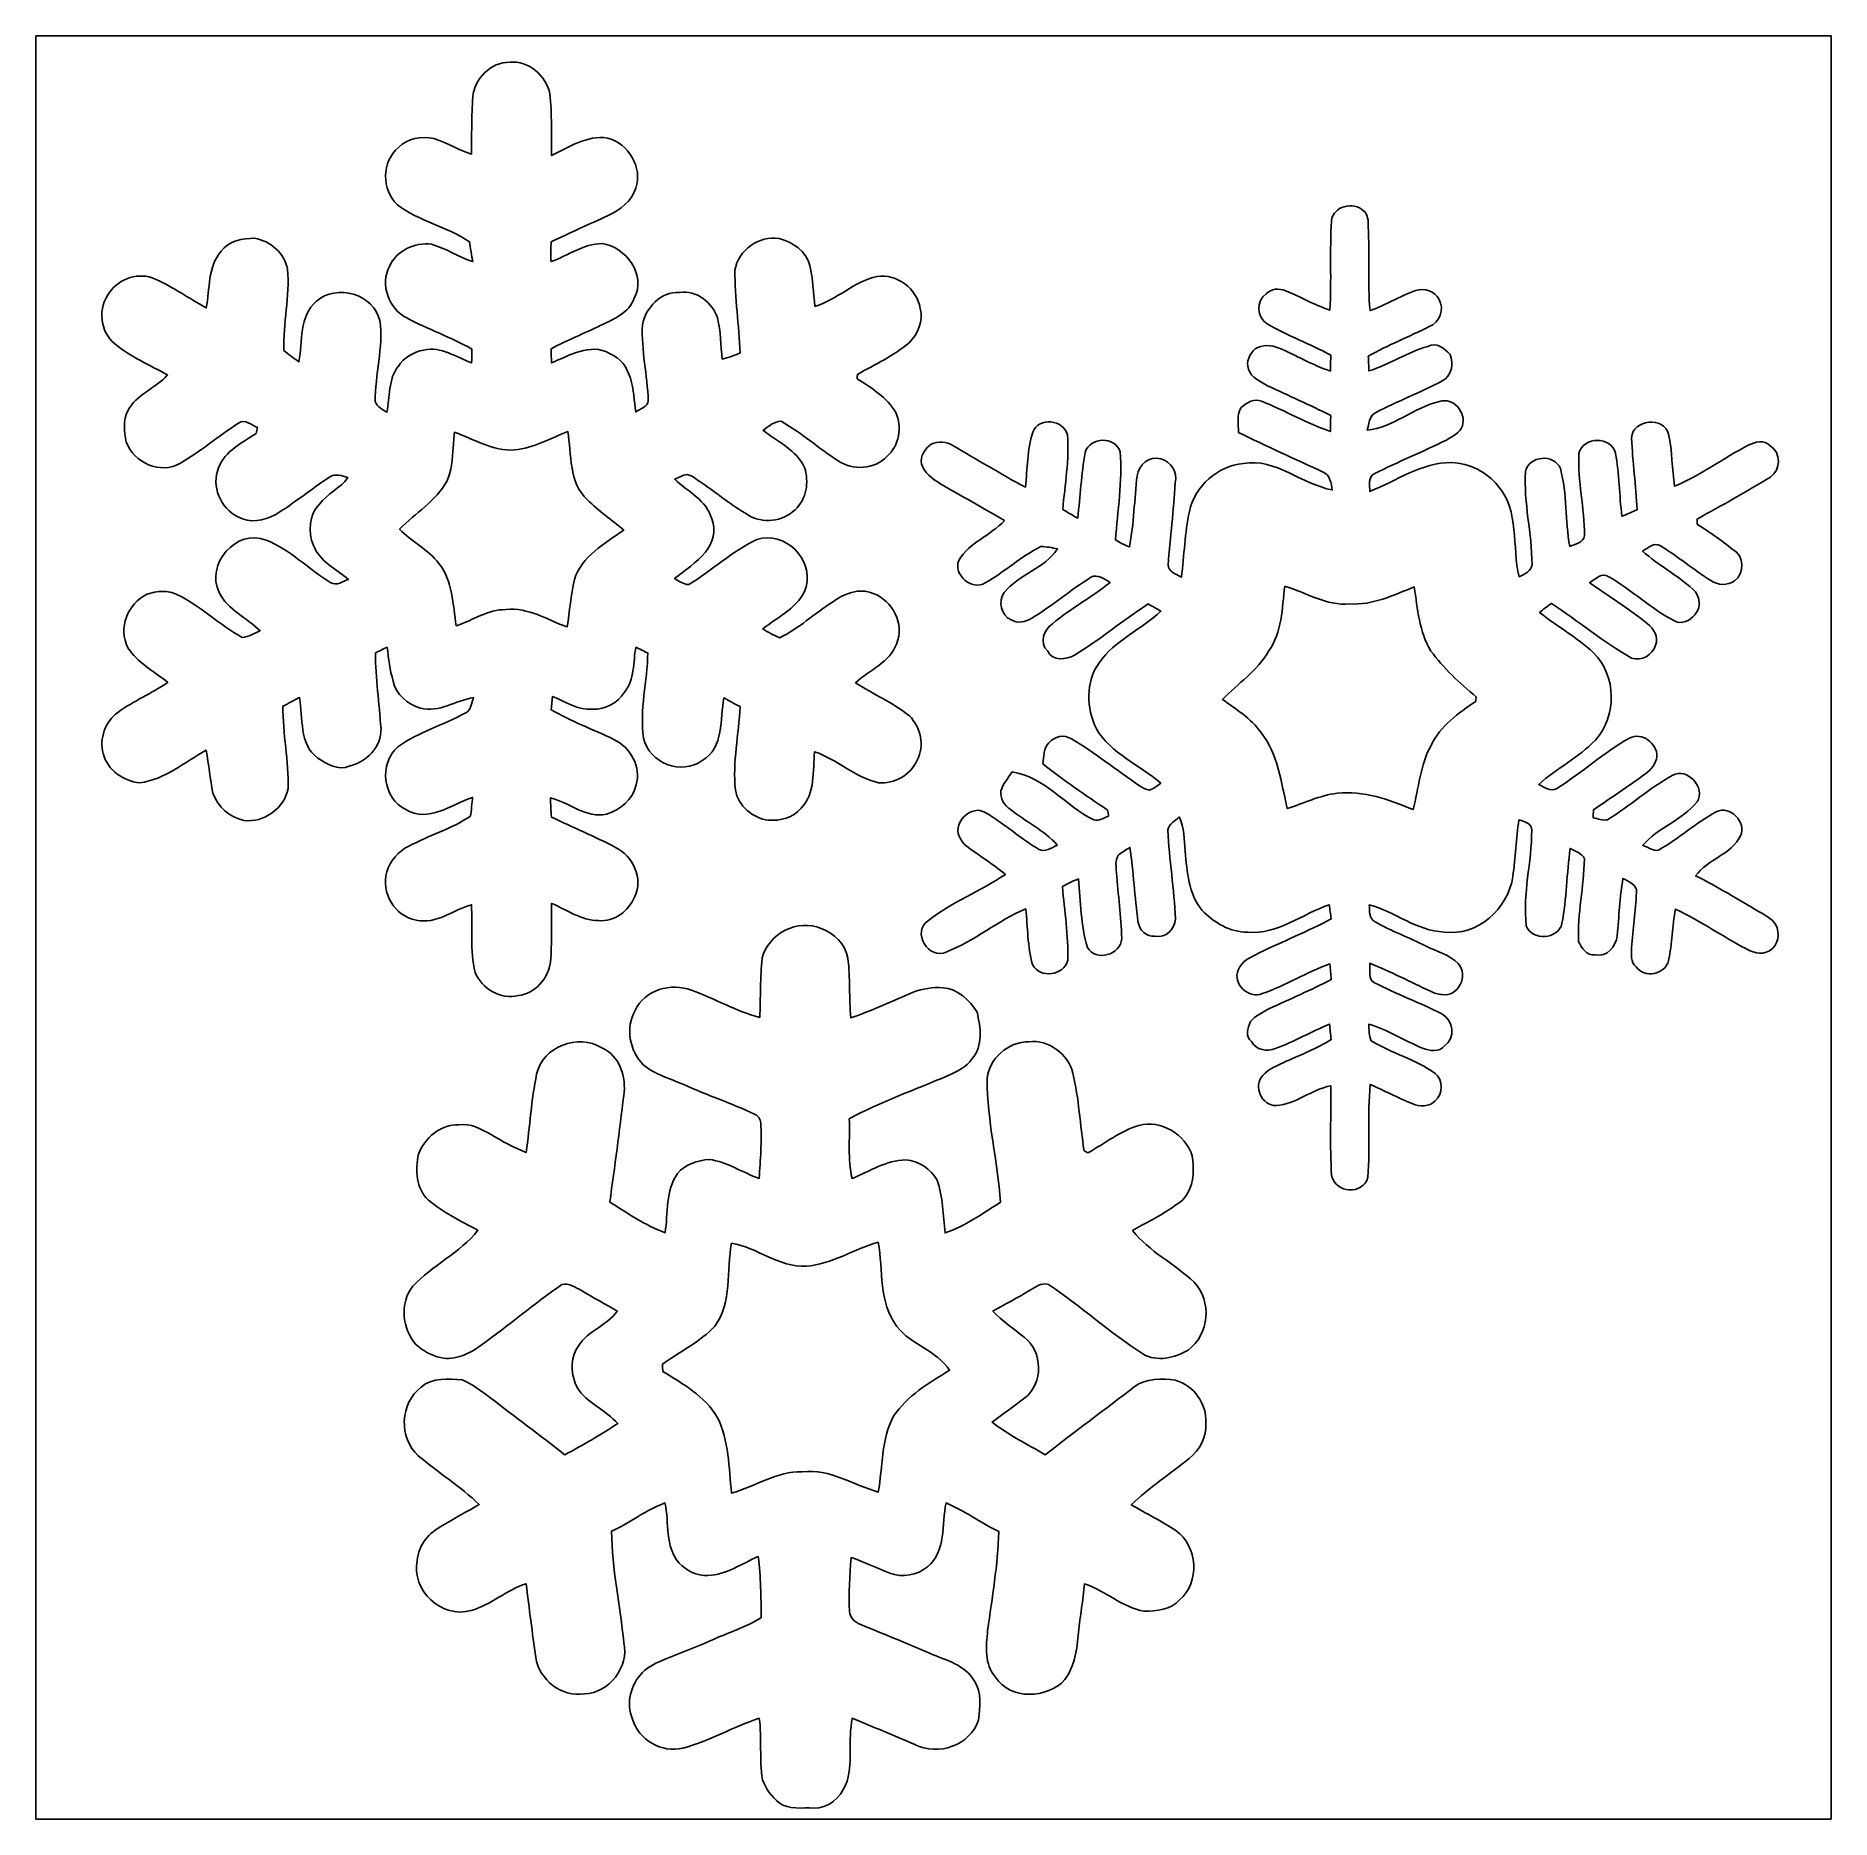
# Model space of a CAD drawing. Header units: centimetres. Extents: x -16.8 to 16.8, y -16.7 to 16.7.
import ezdxf

# ---------------------------------------------------------------- set-up
doc = ezdxf.new("R2010")
doc.units = ezdxf.units.CM
doc.header["$MEASUREMENT"] = 0
doc.layers.add('Layer 1', color=7, linetype='Continuous')

msp = doc.modelspace()

# ---------------------------------------------------------------- linework, layer by layer
at = {"layer": 'Layer 1', "color": 7}
for points, knots in [([(-16.77458, 16.66875), (-16.77458, 16.66875), (16.77458, 16.66875), (16.77458, 16.66875), (16.77458, 16.66875), (16.77458, 16.66875), (16.77458, -16.66875), (16.77458, -16.66875), (16.77458, -16.66875), (16.77458, -16.66875), (-16.77458, -16.66875), (-16.77458, -16.66875), (-16.77458, -16.66875), (-16.77458, -16.66875), (-16.77458, 16.66875), (-16.77458, 16.66875), (-16.77458, 16.66875), (-16.77458, 16.66875), (-16.77458, 16.66875), (-16.77458, 16.66875)], [0, 0, 0, 0, 0.16666667, 0.16666667, 0.16666667, 0.16666667, 0.33333333, 0.33333333, 0.33333333, 0.33333333, 0.5, 0.5, 0.5, 0.5, 0.66666667, 0.66666667, 0.66666667, 0.66666667, 1, 1, 1, 1]), ([(-8.60778, 15.52681), (-8.63776, 15.17191), (-8.62824, 14.81561), (-8.63388, 14.45966), (-8.63388, 14.45966), (-8.87765, 14.53586), (-9.09496, 14.67591), (-9.33944, 14.74929), (-9.33944, 14.74929), (-9.57157, 14.79938), (-9.82627, 14.75952), (-9.99525, 14.58101), (-9.99525, 14.58101), (-10.3191, 14.32348), (-10.31558, 13.78938), (-10.01818, 13.5128), (-10.01818, 13.5128), (-9.61531, 13.19883), (-9.08791, 13.10711), (-8.67163, 12.81924), (-8.67163, 12.81924), (-8.65681, 12.72681), (-8.62683, 12.54196), (-8.61201, 12.44988), (-8.61201, 12.44988), (-8.87871, 12.53172), (-9.11013, 12.69965), (-9.37966, 12.77197), (-9.37966, 12.77197), (-9.69292, 12.81783), (-10.03723, 12.65484), (-10.16847, 12.35745), (-10.16847, 12.35745), (-10.34274, 12.01914), (-10.18434, 11.56547), (-9.84497, 11.39543), (-9.84497, 11.39543), (-9.44739, 11.18447), (-9.01912, 11.03383), (-8.62506, 10.81405), (-8.62506, 10.81405), (-8.62648, 10.74949), (-8.62965, 10.62073), (-8.63106, 10.55617), (-8.63106, 10.55617), (-8.92175, 10.66094), (-9.20221, 10.87014), (-9.52747, 10.79465), (-9.52747, 10.79465), (-9.71409, 10.76254), (-9.89753, 10.65459), (-10.00125, 10.49549), (-10.00125, 10.49549), (-10.19493, 10.25172), (-10.15294, 9.91799), (-10.21609, 9.63189), (-10.21609, 9.63189), (-10.29476, 9.68763), (-10.40236, 9.73173), (-10.43199, 9.83156), (-10.43199, 9.83156), (-10.44187, 10.33745), (-10.27289, 10.84121), (-10.34909, 11.34639), (-10.34909, 11.34639), (-10.45281, 11.84522), (-11.16295, 12.03995), (-11.53089, 11.70764), (-11.53089, 11.70764), (-11.85686, 11.42718), (-11.79371, 10.95798), (-11.85827, 10.57592), (-11.85827, 10.57592), (-11.95282, 10.64648), (-12.05583, 10.70716), (-12.13979, 10.79006), (-12.13979, 10.79006), (-12.1599, 11.29524), (-12.02337, 11.79936), (-12.07135, 12.3063), (-12.07135, 12.3063), (-12.12674, 12.60404), (-12.39061, 12.84005), (-12.68695, 12.88415), (-12.68695, 12.88415), (-12.91273, 12.89226), (-13.1699, 12.83123), (-13.31313, 12.64214), (-13.31313, 12.64214), (-13.57136, 12.3504), (-13.51774, 11.93765), (-13.59182, 11.58275), (-13.59182, 11.58275), (-13.91073, 11.75985), (-14.21095, 11.97222), (-14.54432, 12.1225), (-14.54432, 12.1225), (-14.83924, 12.26114), (-15.22236, 12.13838), (-15.39946, 11.87097), (-15.39946, 11.87097), (-15.61994, 11.59404), (-15.58255, 11.13296), (-15.30033, 10.91142), (-15.30033, 10.91142), (-15.00329, 10.66976), (-14.64874, 10.51454), (-14.31537, 10.32969), (-14.31537, 10.32969), (-14.53621, 10.07463), (-14.89886, 9.97126), (-15.0555, 9.658), (-15.0555, 9.658), (-15.15533, 9.48337), (-15.119, 9.26747), (-15.08795, 9.07909), (-15.08795, 9.07909), (-14.94825, 8.6928), (-14.4466, 8.45926), (-14.07372, 8.6801), (-14.07372, 8.6801), (-13.69272, 8.89882), (-13.36005, 9.19162), (-12.99104, 9.4294), (-12.99104, 9.4294), (-12.87039, 9.51195), (-12.74304, 9.39236), (-12.63262, 9.34685), (-12.63262, 9.34685), (-12.63897, 9.31898), (-12.65238, 9.26394), (-12.65873, 9.23643), (-12.65873, 9.23643), (-12.92084, 9.06286), (-13.23869, 8.90729), (-13.3604, 8.59614), (-13.3604, 8.59614), (-13.50539, 8.25888), (-13.32371, 7.83378), (-12.9981, 7.67574), (-12.9981, 7.67574), (-12.7829, 7.55756), (-12.51021, 7.59848), (-12.30207, 7.7156), (-12.30207, 7.7156), (-11.94894, 7.93291), (-11.6272, 8.19785), (-11.28078, 8.42504), (-11.28078, 8.42504), (-11.17776, 8.4963), (-11.05464, 8.4388), (-10.94705, 8.4141), (-10.94705, 8.4141), (-11.08181, 8.20455), (-11.33122, 8.11389), (-11.47692, 7.91492), (-11.47692, 7.91492), (-11.66848, 7.71102), (-11.69564, 7.39457), (-11.58769, 7.14375), (-11.58769, 7.14375), (-11.4748, 6.84212), (-11.16118, 6.70807), (-10.93505, 6.50593), (-10.93505, 6.50593), (-11.03806, 6.47418), (-11.15483, 6.37999), (-11.26173, 6.44666), (-11.26173, 6.44666), (-11.678, 6.69008), (-12.01914, 7.06579), (-12.47246, 7.24429), (-12.47246, 7.24429), (-13.02632, 7.46372), (-13.61511, 6.78709), (-13.34876, 6.26569), (-13.34876, 6.26569), (-13.19213, 5.93337), (-12.83264, 5.79473), (-12.58429, 5.54708), (-12.58429, 5.54708), (-12.69436, 5.50192), (-12.79984, 5.43243), (-12.92119, 5.42431), (-12.92119, 5.42431), (-13.34664, 5.65644), (-13.69378, 6.00922), (-14.13087, 6.22229), (-14.13087, 6.22229), (-14.30443, 6.31296), (-14.5161, 6.29426), (-14.69496, 6.229), (-14.69496, 6.229), (-15.06044, 6.05896), (-15.24423, 5.59788), (-15.05514, 5.23028), (-15.05514, 5.23028), (-14.87523, 4.94912), (-14.56619, 4.78825), (-14.31149, 4.58329), (-14.31149, 4.58329), (-14.60676, 4.37233), (-14.95037, 4.23862), (-15.24176, 4.02167), (-15.24176, 4.02167), (-15.47954, 3.85233), (-15.59348, 3.53272), (-15.51834, 3.25049), (-15.51834, 3.25049), (-15.43861, 2.94464), (-15.14016, 2.73368), (-14.8336, 2.70616), (-14.8336, 2.70616), (-14.36123, 2.76119), (-13.99822, 3.09492), (-13.59429, 3.31258), (-13.59429, 3.31258), (-13.53785, 3.04729), (-13.52338, 2.7753), (-13.46518, 2.51037), (-13.46518, 2.51037), (-13.38016, 2.25672), (-13.1505, 2.05564), (-12.88838, 2.00237), (-12.88838, 2.00237), (-12.51268, 1.95157), (-12.13591, 2.22956), (-12.0583, 2.59715), (-12.0583, 2.59715), (-12.05265, 3.11291), (-12.1599, 3.62232), (-12.15778, 4.13844), (-12.15778, 4.13844), (-12.05371, 4.191), (-11.95141, 4.24674), (-11.84769, 4.2993), (-11.84769, 4.2993), (-11.7789, 3.92007), (-11.8618, 3.42688), (-11.50867, 3.16759), (-11.50867, 3.16759), (-11.34004, 3.06141), (-11.12591, 2.921), (-10.91918, 3.0166), (-10.91918, 3.0166), (-10.60274, 3.08716), (-10.31134, 3.38243), (-10.32475, 3.71934), (-10.32475, 3.71934), (-10.35967, 4.19065), (-10.42458, 4.65984), (-10.43023, 5.13292), (-10.43023, 5.13292), (-10.3572, 5.16961), (-10.28383, 5.20524), (-10.20974, 5.23946), (-10.20974, 5.23946), (-10.17834, 5.02779), (-10.16459, 4.81118), (-10.0965, 4.60622), (-10.0965, 4.60622), (-10.04993, 4.35257), (-9.8238, 4.17371), (-9.58779, 4.1021), (-9.58779, 4.1021), (-9.23854, 4.00685), (-8.9341, 4.24921), (-8.59931, 4.29683), (-8.59931, 4.29683), (-8.63635, 4.20017), (-8.63318, 4.06471), (-8.73936, 4.01461), (-8.73936, 4.01461), (-9.15458, 3.78601), (-9.62272, 3.65584), (-10.00972, 3.37644), (-10.00972, 3.37644), (-10.37343, 3.07058), (-10.28876, 2.40665), (-9.85943, 2.20521), (-9.85943, 2.20521), (-9.44809, 1.94839), (-9.0043, 2.30152), (-8.61307, 2.4324), (-8.61307, 2.4324), (-8.62259, 2.34491), (-8.64094, 2.16923), (-8.65046, 2.08174), (-8.65046, 2.08174), (-9.00853, 1.84291), (-9.42975, 1.72438), (-9.80581, 1.51836), (-9.80581, 1.51836), (-10.00407, 1.42734), (-10.15294, 1.24989), (-10.21609, 1.04105), (-10.21609, 1.04105), (-10.33251, 0.65229), (-10.07145, 0.21096), (-9.66929, 0.13794), (-9.66929, 0.13794), (-9.28299, 0.05186), (-8.98172, 0.3302), (-8.63388, 0.42686), (-8.63388, 0.42686), (-8.61448, 0.00564), (-8.66704, -0.42686), (-8.5658, -0.84067), (-8.5658, -0.84067), (-8.43809, -1.14194), (-8.08814, -1.35961), (-7.75829, -1.27247), (-7.75829, -1.27247), (-7.44185, -1.23613), (-7.20372, -0.9525), (-7.1561, -0.64841), (-7.1561, -0.64841), (-7.1307, -0.28258), (-7.14234, 0.08431), (-7.13775, 0.4505), (-7.13775, 0.4505), (-6.85059, 0.33232), (-6.5846, 0.12841), (-6.26145, 0.12947), (-6.26145, 0.12947), (-5.96583, 0.09878), (-5.69066, 0.31291), (-5.58377, 0.5775), (-5.58377, 0.5775), (-5.41479, 0.91546), (-5.62222, 1.33844), (-5.94325, 1.49789), (-5.94325, 1.49789), (-6.33271, 1.70744), (-6.74511, 1.87043), (-7.14163, 2.06551), (-7.14163, 2.06551), (-7.14798, 2.18475), (-7.15504, 2.30399), (-7.16033, 2.42288), (-7.16033, 2.42288), (-6.80226, 2.34209), (-6.4957, 2.03024), (-6.10835, 2.12125), (-6.10835, 2.12125), (-5.85364, 2.19922), (-5.61693, 2.39395), (-5.55872, 2.66418), (-5.55872, 2.66418), (-5.45042, 2.99861), (-5.66879, 3.37114), (-5.97218, 3.51508), (-5.97218, 3.51508), (-6.36235, 3.70311), (-6.76981, 3.85692), (-7.14693, 4.07141), (-7.14693, 4.07141), (-7.14022, 4.1335), (-7.12682, 4.25803), (-7.12011, 4.32012), (-7.12011, 4.32012), (-6.87705, 4.22346), (-6.64316, 4.05977), (-6.36834, 4.07987), (-6.36834, 4.07987), (-6.13198, 4.07176), (-5.90127, 4.19876), (-5.77603, 4.39773), (-5.77603, 4.39773), (-5.5813, 4.63479), (-5.61516, 4.95723), (-5.56225, 5.24051), (-5.56225, 5.24051), (-5.50616, 5.21335), (-5.39468, 5.15902), (-5.33859, 5.13186), (-5.33859, 5.13186), (-5.34846, 4.60058), (-5.49451, 4.07211), (-5.42043, 3.54083), (-5.42043, 3.54083), (-5.31848, 3.07657), (-4.70747, 2.83492), (-4.32153, 3.12244), (-4.32153, 3.12244), (-3.9049, 3.36656), (-3.99838, 3.89396), (-3.91583, 4.29331), (-3.91583, 4.29331), (-3.816, 4.23898), (-3.71687, 4.18324), (-3.61597, 4.13032), (-3.61597, 4.13032), (-3.63679, 3.61033), (-3.75567, 3.09351), (-3.70311, 2.5721), (-3.70311, 2.5721), (-3.64772, 2.27577), (-3.37891, 2.03906), (-3.08187, 2.00448), (-3.08187, 2.00448), (-2.86314, 1.99284), (-2.61938, 2.0514), (-2.47579, 2.22956), (-2.47579, 2.22956), (-2.19992, 2.50825), (-2.25989, 2.93088), (-2.2225, 3.28542), (-2.2225, 3.28542), (-1.80023, 3.14219), (-1.46791, 2.80635), (-1.02976, 2.70722), (-1.02976, 2.70722), (-0.73378, 2.68076), (-0.42086, 2.84762), (-0.30762, 3.12879), (-0.30762, 3.12879), (-0.15804, 3.39478), (-0.24236, 3.74685), (-0.45014, 3.95817), (-0.45014, 3.95817), (-0.76059, 4.20405), (-1.12713, 4.36033), (-1.45733, 4.57518), (-1.45733, 4.57518), (-1.20086, 4.81542), (-0.81315, 4.95406), (-0.68721, 5.30825), (-0.68721, 5.30825), (-0.53799, 5.6769), (-0.76482, 6.10905), (-1.12536, 6.24628), (-1.12536, 6.24628), (-1.38571, 6.35494), (-1.67393, 6.24346), (-1.88595, 6.08436), (-1.88595, 6.08436), (-2.22215, 5.87163), (-2.51742, 5.59223), (-2.87373, 5.41549), (-2.87373, 5.41549), (-2.98485, 5.45959), (-3.08716, 5.52168), (-3.19052, 5.58094), (-3.19052, 5.58094), (-2.90089, 5.81978), (-2.50119, 5.98311), (-2.38054, 6.36729), (-2.38054, 6.36729), (-2.23767, 6.89151), (-2.78412, 7.42456), (-3.30094, 7.25346), (-3.30094, 7.25346), (-3.7659, 7.0418), (-4.13808, 6.67314), (-4.57412, 6.41315), (-4.57412, 6.41315), (-4.67325, 6.40715), (-4.75474, 6.4837), (-4.83905, 6.52604), (-4.83905, 6.52604), (-4.63903, 6.67844), (-4.42666, 6.82025), (-4.26367, 7.01393), (-4.26367, 7.01393), (-4.12362, 7.18573), (-4.058, 7.42562), (-4.14549, 7.63834), (-4.14549, 7.63834), (-4.2351, 7.99006), (-4.59564, 8.14705), (-4.83411, 8.38129), (-4.83411, 8.38129), (-4.75968, 8.4134), (-4.68701, 8.45538), (-4.60587, 8.46808), (-4.60587, 8.46808), (-4.49721, 8.44656), (-4.41325, 8.36436), (-4.32223, 8.30756), (-4.32223, 8.30756), (-4.03895, 8.1093), (-3.76767, 7.8927), (-3.47028, 7.7156), (-3.47028, 7.7156), (-3.19969, 7.54027), (-2.81905, 7.58719), (-2.58833, 7.80874), (-2.58833, 7.80874), (-2.37137, 8.00347), (-2.32375, 8.32979), (-2.40877, 8.59966), (-2.40877, 8.59966), (-2.56258, 8.92739), (-2.91394, 9.08262), (-3.18382, 9.2964), (-3.18382, 9.2964), (-3.08151, 9.36554), (-2.97674, 9.46785), (-2.84621, 9.46362), (-2.84621, 9.46362), (-2.46909, 9.25407), (-2.14842, 8.95703), (-1.7847, 8.72596), (-1.7847, 8.72596), (-1.51165, 8.53828), (-1.10137, 8.55839), (-0.87101, 8.80851), (-0.87101, 8.80851), (-0.63571, 9.00606), (-0.58773, 9.35531), (-0.70379, 9.62942), (-0.70379, 9.62942), (-0.8696, 9.90953), (-1.15993, 10.08486), (-1.42487, 10.26019), (-1.42487, 10.26019), (-1.42416, 10.2803), (-1.42275, 10.32051), (-1.42205, 10.34097), (-1.42205, 10.34097), (-1.09361, 10.5283), (-0.74577, 10.68881), (-0.45297, 10.93223), (-0.45297, 10.93223), (-0.29457, 11.10086), (-0.18556, 11.33863), (-0.24765, 11.57323), (-0.24765, 11.57323), (-0.31115, 11.93941), (-0.68016, 12.22904), (-1.0541, 12.17295), (-1.0541, 12.17295), (-1.48308, 12.07876), (-1.80093, 11.73692), (-2.21686, 11.60992), (-2.21686, 11.60992), (-2.24473, 11.86533), (-2.25601, 12.12286), (-2.30858, 12.37474), (-2.30858, 12.37474), (-2.37913, 12.6425), (-2.63102, 12.81642), (-2.88713, 12.88274), (-2.88713, 12.88274), (-3.26249, 12.93777), (-3.64913, 12.66578), (-3.71122, 12.29042), (-3.71122, 12.29042), (-3.71546, 11.77219), (-3.63608, 11.25784), (-3.61103, 10.74067), (-3.61103, 10.74067), (-3.72075, 10.69411), (-3.83328, 10.65354), (-3.9497, 10.62637), (-3.9497, 10.62637), (-3.97334, 10.88319), (-3.98039, 11.14178), (-4.03366, 11.39472), (-4.03366, 11.39472), (-4.12926, 11.68118), (-4.43089, 11.92354), (-4.7438, 11.87097), (-4.7438, 11.87097), (-5.09023, 11.8932), (-5.38163, 11.59087), (-5.44089, 11.26737), (-5.44089, 11.26737), (-5.46171, 10.79147), (-5.34846, 10.32404), (-5.33047, 9.85061), (-5.33047, 9.85061), (-5.34247, 9.73208), (-5.47934, 9.6961), (-5.56436, 9.6393), (-5.56436, 9.6393), (-5.61587, 10.03265), (-5.61834, 10.55758), (-6.05755, 10.73362), (-6.05755, 10.73362), (-6.41491, 10.93294), (-6.8072, 10.69481), (-7.13881, 10.55441), (-7.13881, 10.55441), (-7.14093, 10.62073), (-7.14446, 10.75302), (-7.14622, 10.81934), (-7.14622, 10.81934), (-6.84283, 10.98021), (-6.52357, 11.10827), (-6.21524, 11.25926), (-6.21524, 11.25926), (-5.9757, 11.37708), (-5.68501, 11.48891), (-5.59153, 11.76514), (-5.59153, 11.76514), (-5.3594, 12.18988), (-5.74781, 12.72822), (-6.19196, 12.78467), (-6.19196, 12.78467), (-6.54438, 12.78714), (-6.82696, 12.55712), (-7.14798, 12.45094), (-7.14798, 12.45094), (-7.15116, 12.57335), (-7.14975, 12.69612), (-7.14693, 12.81853), (-7.14693, 12.81853), (-6.78956, 12.98046), (-6.43678, 13.1512), (-6.07871, 13.31101), (-6.07871, 13.31101), (-5.85611, 13.41402), (-5.6388, 13.57842), (-5.5626, 13.82148), (-5.5626, 13.82148), (-5.42925, 14.20918), (-5.70477, 14.65827), (-6.09212, 14.75916), (-6.09212, 14.75916), (-6.47735, 14.81561), (-6.80861, 14.58842), (-7.13775, 14.43073), (-7.13775, 14.43073), (-7.14446, 14.81631), (-7.12646, 15.20366), (-7.1688, 15.58749), (-7.1688, 15.58749), (-7.24182, 15.92157), (-7.56391, 16.21508), (-7.91916, 16.17486), (-7.91916, 16.17486), (-8.26629, 16.18192), (-8.5852, 15.86865), (-8.60778, 15.52681), (-8.60778, 15.52681), (-8.60778, 15.52681), (-8.60778, 15.52681), (-8.60778, 15.52681)], [0, 0, 0, 0, 0.00621118, 0.00621118, 0.00621118, 0.00621118, 0.01242236, 0.01242236, 0.01242236, 0.01242236, 0.01863354, 0.01863354, 0.01863354, 0.01863354, 0.02484472, 0.02484472, 0.02484472, 0.02484472, 0.0310559, 0.0310559, 0.0310559, 0.0310559, 0.03726708, 0.03726708, 0.03726708, 0.03726708, 0.04347826, 0.04347826, 0.04347826, 0.04347826, 0.04968944, 0.04968944, 0.04968944, 0.04968944, 0.05590062, 0.05590062, 0.05590062, 0.05590062, 0.0621118, 0.0621118, 0.0621118, 0.0621118, 0.06832298, 0.06832298, 0.06832298, 0.06832298, 0.07453416, 0.07453416, 0.07453416, 0.07453416, 0.08074534, 0.08074534, 0.08074534, 0.08074534, 0.08695652, 0.08695652, 0.08695652, 0.08695652, 0.0931677, 0.0931677, 0.0931677, 0.0931677, 0.09937888, 0.09937888, 0.09937888, 0.09937888, 0.10559006, 0.10559006, 0.10559006, 0.10559006, 0.11180124, 0.11180124, 0.11180124, 0.11180124, 0.11801242, 0.11801242, 0.11801242, 0.11801242, 0.1242236, 0.1242236, 0.1242236, 0.1242236, 0.13043478, 0.13043478, 0.13043478, 0.13043478, 0.13664596, 0.13664596, 0.13664596, 0.13664596, 0.14285714, 0.14285714, 0.14285714, 0.14285714, 0.14906832, 0.14906832, 0.14906832, 0.14906832, 0.1552795, 0.1552795, 0.1552795, 0.1552795, 0.16149068, 0.16149068, 0.16149068, 0.16149068, 0.16770186, 0.16770186, 0.16770186, 0.16770186, 0.17391304, 0.17391304, 0.17391304, 0.17391304, 0.18012422, 0.18012422, 0.18012422, 0.18012422, 0.1863354, 0.1863354, 0.1863354, 0.1863354, 0.19254658, 0.19254658, 0.19254658, 0.19254658, 0.19875776, 0.19875776, 0.19875776, 0.19875776, 0.20496894, 0.20496894, 0.20496894, 0.20496894, 0.21118012, 0.21118012, 0.21118012, 0.21118012, 0.2173913, 0.2173913, 0.2173913, 0.2173913, 0.22360248, 0.22360248, 0.22360248, 0.22360248, 0.22981366, 0.22981366, 0.22981366, 0.22981366, 0.23602484, 0.23602484, 0.23602484, 0.23602484, 0.24223602, 0.24223602, 0.24223602, 0.24223602, 0.2484472, 0.2484472, 0.2484472, 0.2484472, 0.25465839, 0.25465839, 0.25465839, 0.25465839, 0.26086957, 0.26086957, 0.26086957, 0.26086957, 0.26708075, 0.26708075, 0.26708075, 0.26708075, 0.27329193, 0.27329193, 0.27329193, 0.27329193, 0.27950311, 0.27950311, 0.27950311, 0.27950311, 0.28571429, 0.28571429, 0.28571429, 0.28571429, 0.29192547, 0.29192547, 0.29192547, 0.29192547, 0.29813665, 0.29813665, 0.29813665, 0.29813665, 0.30434783, 0.30434783, 0.30434783, 0.30434783, 0.31055901, 0.31055901, 0.31055901, 0.31055901, 0.31677019, 0.31677019, 0.31677019, 0.31677019, 0.32298137, 0.32298137, 0.32298137, 0.32298137, 0.32919255, 0.32919255, 0.32919255, 0.32919255, 0.33540373, 0.33540373, 0.33540373, 0.33540373, 0.34161491, 0.34161491, 0.34161491, 0.34161491, 0.34782609, 0.34782609, 0.34782609, 0.34782609, 0.35403727, 0.35403727, 0.35403727, 0.35403727, 0.36024845, 0.36024845, 0.36024845, 0.36024845, 0.36645963, 0.36645963, 0.36645963, 0.36645963, 0.37267081, 0.37267081, 0.37267081, 0.37267081, 0.37888199, 0.37888199, 0.37888199, 0.37888199, 0.38509317, 0.38509317, 0.38509317, 0.38509317, 0.39130435, 0.39130435, 0.39130435, 0.39130435, 0.39751553, 0.39751553, 0.39751553, 0.39751553, 0.40372671, 0.40372671, 0.40372671, 0.40372671, 0.40993789, 0.40993789, 0.40993789, 0.40993789, 0.41614907, 0.41614907, 0.41614907, 0.41614907, 0.42236025, 0.42236025, 0.42236025, 0.42236025, 0.42857143, 0.42857143, 0.42857143, 0.42857143, 0.43478261, 0.43478261, 0.43478261, 0.43478261, 0.44099379, 0.44099379, 0.44099379, 0.44099379, 0.44720497, 0.44720497, 0.44720497, 0.44720497, 0.45341615, 0.45341615, 0.45341615, 0.45341615, 0.45962733, 0.45962733, 0.45962733, 0.45962733, 0.46583851, 0.46583851, 0.46583851, 0.46583851, 0.47204969, 0.47204969, 0.47204969, 0.47204969, 0.47826087, 0.47826087, 0.47826087, 0.47826087, 0.48447205, 0.48447205, 0.48447205, 0.48447205, 0.49068323, 0.49068323, 0.49068323, 0.49068323, 0.49689441, 0.49689441, 0.49689441, 0.49689441, 0.50310559, 0.50310559, 0.50310559, 0.50310559, 0.50931677, 0.50931677, 0.50931677, 0.50931677, 0.51552795, 0.51552795, 0.51552795, 0.51552795, 0.52173913, 0.52173913, 0.52173913, 0.52173913, 0.52795031, 0.52795031, 0.52795031, 0.52795031, 0.53416149, 0.53416149, 0.53416149, 0.53416149, 0.54037267, 0.54037267, 0.54037267, 0.54037267, 0.54658385, 0.54658385, 0.54658385, 0.54658385, 0.55279503, 0.55279503, 0.55279503, 0.55279503, 0.55900621, 0.55900621, 0.55900621, 0.55900621, 0.56521739, 0.56521739, 0.56521739, 0.56521739, 0.57142857, 0.57142857, 0.57142857, 0.57142857, 0.57763975, 0.57763975, 0.57763975, 0.57763975, 0.58385093, 0.58385093, 0.58385093, 0.58385093, 0.59006211, 0.59006211, 0.59006211, 0.59006211, 0.59627329, 0.59627329, 0.59627329, 0.59627329, 0.60248447, 0.60248447, 0.60248447, 0.60248447, 0.60869565, 0.60869565, 0.60869565, 0.60869565, 0.61490683, 0.61490683, 0.61490683, 0.61490683, 0.62111801, 0.62111801, 0.62111801, 0.62111801, 0.62732919, 0.62732919, 0.62732919, 0.62732919, 0.63354037, 0.63354037, 0.63354037, 0.63354037, 0.63975155, 0.63975155, 0.63975155, 0.63975155, 0.64596273, 0.64596273, 0.64596273, 0.64596273, 0.65217391, 0.65217391, 0.65217391, 0.65217391, 0.65838509, 0.65838509, 0.65838509, 0.65838509, 0.66459627, 0.66459627, 0.66459627, 0.66459627, 0.67080745, 0.67080745, 0.67080745, 0.67080745, 0.67701863, 0.67701863, 0.67701863, 0.67701863, 0.68322981, 0.68322981, 0.68322981, 0.68322981, 0.68944099, 0.68944099, 0.68944099, 0.68944099, 0.69565217, 0.69565217, 0.69565217, 0.69565217, 0.70186335, 0.70186335, 0.70186335, 0.70186335, 0.70807453, 0.70807453, 0.70807453, 0.70807453, 0.71428571, 0.71428571, 0.71428571, 0.71428571, 0.72049689, 0.72049689, 0.72049689, 0.72049689, 0.72670807, 0.72670807, 0.72670807, 0.72670807, 0.73291925, 0.73291925, 0.73291925, 0.73291925, 0.73913043, 0.73913043, 0.73913043, 0.73913043, 0.74534161, 0.74534161, 0.74534161, 0.74534161, 0.7515528, 0.7515528, 0.7515528, 0.7515528, 0.75776398, 0.75776398, 0.75776398, 0.75776398, 0.76397516, 0.76397516, 0.76397516, 0.76397516, 0.77018634, 0.77018634, 0.77018634, 0.77018634, 0.77639752, 0.77639752, 0.77639752, 0.77639752, 0.7826087, 0.7826087, 0.7826087, 0.7826087, 0.78881988, 0.78881988, 0.78881988, 0.78881988, 0.79503106, 0.79503106, 0.79503106, 0.79503106, 0.80124224, 0.80124224, 0.80124224, 0.80124224, 0.80745342, 0.80745342, 0.80745342, 0.80745342, 0.8136646, 0.8136646, 0.8136646, 0.8136646, 0.81987578, 0.81987578, 0.81987578, 0.81987578, 0.82608696, 0.82608696, 0.82608696, 0.82608696, 0.83229814, 0.83229814, 0.83229814, 0.83229814, 0.83850932, 0.83850932, 0.83850932, 0.83850932, 0.8447205, 0.8447205, 0.8447205, 0.8447205, 0.85093168, 0.85093168, 0.85093168, 0.85093168, 0.85714286, 0.85714286, 0.85714286, 0.85714286, 0.86335404, 0.86335404, 0.86335404, 0.86335404, 0.86956522, 0.86956522, 0.86956522, 0.86956522, 0.8757764, 0.8757764, 0.8757764, 0.8757764, 0.88198758, 0.88198758, 0.88198758, 0.88198758, 0.88819876, 0.88819876, 0.88819876, 0.88819876, 0.89440994, 0.89440994, 0.89440994, 0.89440994, 0.90062112, 0.90062112, 0.90062112, 0.90062112, 0.9068323, 0.9068323, 0.9068323, 0.9068323, 0.91304348, 0.91304348, 0.91304348, 0.91304348, 0.91925466, 0.91925466, 0.91925466, 0.91925466, 0.92546584, 0.92546584, 0.92546584, 0.92546584, 0.93167702, 0.93167702, 0.93167702, 0.93167702, 0.9378882, 0.9378882, 0.9378882, 0.9378882, 0.94409938, 0.94409938, 0.94409938, 0.94409938, 0.95031056, 0.95031056, 0.95031056, 0.95031056, 0.95652174, 0.95652174, 0.95652174, 0.95652174, 0.96273292, 0.96273292, 0.96273292, 0.96273292, 0.9689441, 0.9689441, 0.9689441, 0.9689441, 0.97515528, 0.97515528, 0.97515528, 0.97515528, 0.98136646, 0.98136646, 0.98136646, 0.98136646, 0.98757764, 0.98757764, 0.98757764, 0.98757764, 1, 1, 1, 1]), ([(7.43761, 13.20729), (7.40339, 12.65308), (7.44008, 12.09675), (7.40798, 11.54218), (7.40798, 11.54218), (7.11941, 11.63496), (6.85941, 11.79512), (6.57789, 11.90343), (6.57789, 11.90343), (6.45866, 11.95317), (6.30802, 11.94576), (6.217, 11.84487), (6.217, 11.84487), (6.02686, 11.71646), (6.03567, 11.39825), (6.23817, 11.28607), (6.23817, 11.28607), (6.61423, 11.05394), (7.03792, 10.9153), (7.4235, 10.70046), (7.4235, 10.70046), (7.42209, 10.60168), (7.42068, 10.50255), (7.41927, 10.40342), (7.41927, 10.40342), (7.08413, 10.51031), (6.78145, 10.69446), (6.45901, 10.83169), (6.45901, 10.83169), (6.31931, 10.89131), (6.14257, 10.90224), (6.01274, 10.81546), (6.01274, 10.81546), (5.91432, 10.72409), (5.82648, 10.5791), (5.88786, 10.43905), (5.88786, 10.43905), (5.9369, 10.27712), (6.11046, 10.20762), (6.24346, 10.12896), (6.24346, 10.12896), (6.63646, 9.94234), (7.03509, 9.76736), (7.4235, 9.57121), (7.4235, 9.57121), (7.42139, 9.47173), (7.41962, 9.37189), (7.41821, 9.27206), (7.41821, 9.27206), (6.97442, 9.42516), (6.56907, 9.66823), (6.13269, 9.83827), (6.13269, 9.83827), (6.00004, 9.8933), (5.85435, 9.81957), (5.75839, 9.72891), (5.75839, 9.72891), (5.65256, 9.5952), (5.70583, 9.41105), (5.69771, 9.25689), (5.69771, 9.25689), (6.22018, 8.99654), (6.75428, 8.76194), (7.28204, 8.51323), (7.28204, 8.51323), (7.41433, 8.46208), (7.43197, 8.29945), (7.45314, 8.18021), (7.45314, 8.18021), (6.88058, 8.28322), (6.39868, 8.77923), (5.79085, 8.67657), (5.79085, 8.67657), (5.31354, 8.62894), (4.87856, 8.25218), (4.78437, 7.77875), (4.78437, 7.77875), (4.69406, 7.37482), (4.68665, 6.95854), (4.63303, 6.54897), (4.63303, 6.54897), (4.53813, 6.60541), (4.38609, 6.6481), (4.38362, 6.78109), (4.38362, 6.78109), (4.42666, 7.29192), (4.48627, 7.80203), (4.51767, 8.31356), (4.51767, 8.31356), (4.56353, 8.51112), (4.43547, 8.70902), (4.2478, 8.76441), (4.2478, 8.76441), (4.03401, 8.82332), (3.83293, 8.64764), (3.80365, 8.4455), (3.80365, 8.4455), (3.75461, 8.00276), (3.74615, 7.55438), (3.66219, 7.11553), (3.66219, 7.11553), (3.56976, 7.14869), (3.48509, 7.19914), (3.39866, 7.24464), (3.39866, 7.24464), (3.44276, 7.79216), (3.53166, 8.34072), (3.49109, 8.89141), (3.49109, 8.89141), (3.40254, 9.18386), (2.92029, 9.18175), (2.83492, 8.88294), (2.83492, 8.88294), (2.76084, 8.4769), (2.74461, 8.06309), (2.69557, 7.65351), (2.69557, 7.65351), (2.59997, 7.70431), (2.50754, 7.76041), (2.41476, 7.8165), (2.41476, 7.8165), (2.4571, 8.28005), (2.53894, 8.7443), (2.50472, 9.21103), (2.50472, 9.21103), (2.42817, 9.49431), (1.96921, 9.55499), (1.85455, 9.25971), (1.85455, 9.25971), (1.75048, 8.92916), (1.75648, 8.57426), (1.71838, 8.23242), (1.71838, 8.23242), (1.25695, 8.47513), (0.81527, 8.75242), (0.36195, 9.00889), (0.36195, 9.00889), (0.24201, 9.07979), (0.08537, 9.09743), (-0.04128, 9.03676), (-0.04128, 9.03676), (-0.15522, 8.95385), (-0.25188, 8.81309), (-0.22543, 8.66599), (-0.22543, 8.66599), (-0.17286, 8.49771), (-0.02469, 8.3887), (0.11994, 8.30227), (0.11994, 8.30227), (0.51894, 8.06662), (0.9271, 7.84578), (1.32397, 7.60589), (1.32397, 7.60589), (1.06892, 7.32472), (0.6671, 7.20196), (0.47237, 6.86329), (0.47237, 6.86329), (0.36301, 6.59518), (0.71402, 6.29109), (0.96767, 6.44313), (0.96767, 6.44313), (1.32715, 6.64527), (1.63301, 6.93491), (2.00342, 7.12117), (2.00342, 7.12117), (2.10891, 7.12047), (2.21474, 7.10106), (2.31775, 7.07813), (2.31775, 7.07813), (2.0761, 6.71124), (1.59209, 6.60294), (1.32327, 6.26075), (1.32327, 6.26075), (1.20156, 6.10023), (1.25977, 5.83106), (1.45097, 5.75345), (1.45097, 5.75345), (1.57374, 5.67972), (1.72261, 5.70971), (1.83797, 5.78273), (1.83797, 5.78273), (2.21968, 6.01663), (2.56222, 6.30908), (2.94111, 6.5472), (2.94111, 6.5472), (3.06599, 6.6167), (3.20005, 6.51475), (3.30094, 6.44843), (3.30094, 6.44843), (2.95663, 6.17149), (2.55976, 5.96547), (2.22285, 5.67831), (2.22285, 5.67831), (2.06975, 5.56683), (1.96603, 5.31989), (2.13431, 5.16714), (2.13431, 5.16714), (2.22814, 4.97558), (2.47791, 5.00451), (2.63525, 5.08988), (2.63525, 5.08988), (3.11079, 5.38409), (3.54295, 5.74111), (4.00967, 6.04873), (4.00967, 6.04873), (4.07, 6.01486), (4.19065, 5.94642), (4.25097, 5.91256), (4.25097, 5.91256), (3.88197, 5.57177), (3.38914, 5.36822), (3.09492, 4.94912), (3.09492, 4.94912), (2.83986, 4.58999), (2.85574, 4.09857), (3.04377, 3.71404), (3.04377, 3.71404), (3.31999, 3.24908), (3.85092, 3.0413), (4.24674, 2.69981), (4.24674, 2.69981), (4.17971, 2.65042), (4.1148, 2.59292), (4.03472, 2.5654), (4.03472, 2.5654), (3.96628, 2.57351), (3.90772, 2.61338), (3.85127, 2.64936), (3.85127, 2.64936), (3.42583, 2.94076), (3.02119, 3.2639), (2.5781, 3.52954), (2.5781, 3.52954), (2.44228, 3.61209), (2.25601, 3.57681), (2.15829, 3.45158), (2.15829, 3.45158), (2.04682, 3.35739), (2.07433, 3.18735), (2.04047, 3.06282), (2.04047, 3.06282), (2.43064, 2.75484), (2.83845, 2.4698), (3.25402, 2.19639), (3.25402, 2.19639), (3.25861, 2.16782), (3.26778, 2.11067), (3.27237, 2.08209), (3.27237, 2.08209), (3.18417, 2.0514), (3.0928, 1.98684), (2.99649, 2.0126), (2.99649, 2.0126), (2.4638, 2.26766), (2.07716, 2.82046), (1.4672, 2.90724), (1.4672, 2.90724), (1.39665, 2.79083), (1.29787, 2.6857), (1.25977, 2.55235), (1.25977, 2.55235), (1.24425, 2.41759), (1.3208, 2.28282), (1.43263, 2.20945), (1.43263, 2.20945), (1.72014, 1.9812), (2.06693, 1.81998), (2.31246, 1.54129), (2.31246, 1.54129), (2.20521, 1.49331), (2.07892, 1.3903), (1.95968, 1.46544), (1.95968, 1.46544), (1.66476, 1.64712), (1.39735, 1.86972), (1.10984, 2.06234), (1.10984, 2.06234), (1.02447, 2.11808), (0.93486, 2.18511), (0.82903, 2.19075), (0.82903, 2.19075), (0.67134, 2.18228), (0.52423, 2.07116), (0.47625, 1.91982), (0.47625, 1.91982), (0.41663, 1.778), (0.49918, 1.6196), (0.60995, 1.52894), (0.60995, 1.52894), (0.84914, 1.34303), (1.11125, 1.18886), (1.34267, 0.99272), (1.34267, 0.99272), (0.87771, 0.68121), (0.34572, 0.47625), (-0.09596, 0.13088), (-0.09596, 0.13088), (-0.42122, -0.07303), (-0.08855, -0.62336), (0.24694, -0.45403), (0.24694, -0.45403), (0.77117, -0.25083), (1.20579, 0.13194), (1.72438, 0.34784), (1.72438, 0.34784), (1.76283, 0.00212), (1.75472, -0.35384), (1.84997, -0.69074), (1.84997, -0.69074), (1.99108, -0.96873), (2.43487, -0.8957), (2.51319, -0.61348), (2.51319, -0.61348), (2.51883, -0.15205), (2.45075, 0.30621), (2.40947, 0.76482), (2.40947, 0.76482), (2.50613, 0.8188), (2.60491, 0.86924), (2.70827, 0.90911), (2.70827, 0.90911), (2.75555, 0.48154), (2.74779, 0.04128), (2.87549, -0.37253), (2.87549, -0.37253), (3.02754, -0.64488), (3.50202, -0.51294), (3.51825, -0.20779), (3.51825, -0.20779), (3.51155, 0.20391), (3.44664, 0.61419), (3.41771, 1.02517), (3.41771, 1.02517), (3.41595, 1.13312), (3.38843, 1.25166), (3.44876, 1.34796), (3.44876, 1.34796), (3.51825, 1.4037), (3.59375, 1.45239), (3.67171, 1.49613), (3.67171, 1.49613), (3.73345, 1.03576), (3.7652, 0.57221), (3.82058, 0.11077), (3.82058, 0.11077), (3.84387, -0.04233), (3.97792, -0.18733), (4.14373, -0.16228), (4.14373, -0.16228), (4.34234, -0.20532), (4.51062, -0.02469), (4.52296, 0.15769), (4.52296, 0.15769), (4.49862, 0.71543), (4.40267, 1.26824), (4.38079, 1.82598), (4.38079, 1.82598), (4.4009, 1.93675), (4.51732, 1.9939), (4.59034, 2.06798), (4.59034, 2.06798), (4.69477, 1.86972), (4.67819, 1.64006), (4.70288, 1.42346), (4.70288, 1.42346), (4.73992, 1.04422), (4.75932, 0.63112), (5.01756, 0.32561), (5.01756, 0.32561), (5.23946, 0.09172), (5.54179, -0.09349), (5.87481, -0.08749), (5.87481, -0.08749), (6.43537, -0.13441), (6.88799, 0.25435), (7.39422, 0.42404), (7.39422, 0.42404), (7.40727, 0.3362), (7.42033, 0.248), (7.43303, 0.15981), (7.43303, 0.15981), (6.99241, -0.0702), (6.53203, -0.25964), (6.08436, -0.47484), (6.08436, -0.47484), (5.93937, -0.55527), (5.74992, -0.62089), (5.6963, -0.79551), (5.6963, -0.79551), (5.57953, -1.04775), (5.89033, -1.34726), (6.14468, -1.23543), (6.14468, -1.23543), (6.58001, -1.08585), (6.9723, -0.83326), (7.40763, -0.68192), (7.40763, -0.68192), (7.41609, -0.77858), (7.42421, -0.87559), (7.43197, -0.97296), (7.43197, -0.97296), (7.05379, -1.16875), (6.66291, -1.33879), (6.27662, -1.51659), (6.27662, -1.51659), (6.15174, -1.58503), (6.01804, -1.65241), (5.92208, -1.7586), (5.92208, -1.7586), (5.87587, -1.87678), (5.81342, -2.04153), (5.94536, -2.13431), (5.94536, -2.13431), (6.03179, -2.29694), (6.23217, -2.32692), (6.39127, -2.26483), (6.39127, -2.26483), (6.73523, -2.13078), (7.06155, -1.95509), (7.39846, -1.80446), (7.39846, -1.80446), (7.41398, -1.90288), (7.4168, -1.9939), (7.43267, -2.0955), (7.43267, -2.0955), (7.16562, -2.25637), (6.87776, -2.37737), (6.59271, -2.50155), (6.59271, -2.50155), (6.44137, -2.58092), (6.26604, -2.63137), (6.15668, -2.76966), (6.15668, -2.76966), (5.95947, -2.95875), (6.13869, -3.34045), (6.40292, -3.32952), (6.40292, -3.32952), (6.77298, -3.30376), (7.06296, -3.03001), (7.42244, -2.95945), (7.42244, -2.95945), (7.43303, -3.51719), (7.40339, -4.07599), (7.43938, -4.63338), (7.43938, -4.63338), (7.5117, -4.97487), (8.02181, -5.00451), (8.11953, -4.66831), (8.11953, -4.66831), (8.15869, -4.09187), (8.10754, -3.5112), (8.16116, -2.93476), (8.16116, -2.93476), (8.42433, -3.05082), (8.67904, -3.18417), (8.94574, -3.29283), (8.94574, -3.29283), (9.08191, -3.35633), (9.26994, -3.35598), (9.37754, -3.23956), (9.37754, -3.23956), (9.52253, -3.1048), (9.52994, -2.85609), (9.37436, -2.72662), (9.37436, -2.72662), (9.01241, -2.45886), (8.5598, -2.35726), (8.18197, -2.11702), (8.18197, -2.11702), (8.13117, -2.02353), (8.14458, -1.90959), (8.13259, -1.80834), (8.13259, -1.80834), (8.48819, -1.90994), (8.80181, -2.11455), (9.14153, -2.25601), (9.14153, -2.25601), (9.27276, -2.31281), (9.44633, -2.33257), (9.55216, -2.21403), (9.55216, -2.21403), (9.76418, -2.06834), (9.71338, -1.73249), (9.50136, -1.61325), (9.50136, -1.61325), (9.08791, -1.40653), (8.65223, -1.2446), (8.2423, -1.03152), (8.2423, -1.03152), (8.10648, -0.96626), (8.16786, -0.79128), (8.15305, -0.66922), (8.15305, -0.66922), (8.54075, -0.82127), (8.9094, -1.01776), (9.28723, -1.19309), (9.28723, -1.19309), (9.35602, -1.22414), (9.42904, -1.25271), (9.5063, -1.25095), (9.5063, -1.25095), (9.81004, -1.31339), (10.00689, -0.87983), (9.80546, -0.67239), (9.80546, -0.67239), (9.64177, -0.50906), (9.40611, -0.45297), (9.20715, -0.34784), (9.20715, -0.34784), (8.89247, -0.18874), (8.55804, -0.06844), (8.25182, 0.10724), (8.25182, 0.10724), (8.13611, 0.16863), (8.14917, 0.31291), (8.14387, 0.42369), (8.14387, 0.42369), (8.62612, 0.29316), (9.03076, -0.06244), (9.5437, -0.08573), (9.5437, -0.08573), (10.16776, -0.17145), (10.74208, 0.35419), (10.82675, 0.95462), (10.82675, 0.95462), (10.87402, 1.30598), (10.88425, 1.66194), (10.94105, 2.01224), (10.94105, 2.01224), (11.03912, 1.97979), (11.18658, 1.95157), (11.18023, 1.81786), (11.18023, 1.81786), (11.17988, 1.22132), (11.00878, 0.63147), (11.07687, 0.03316), (11.07687, 0.03316), (11.17953, -0.25506), (11.67977, -0.2286), (11.74397, 0.07373), (11.74397, 0.07373), (11.83534, 0.53657), (11.83322, 1.01177), (11.89814, 1.47814), (11.89814, 1.47814), (11.99233, 1.42593), (12.12286, 1.39171), (12.16378, 1.28129), (12.16378, 1.28129), (12.15813, 0.76623), (12.0329, 0.25718), (12.05442, -0.25964), (12.05442, -0.25964), (12.1098, -0.38241), (12.20823, -0.53058), (12.3631, -0.51364), (12.3631, -0.51364), (12.58782, -0.55633), (12.75644, -0.35666), (12.77655, -0.15452), (12.77655, -0.15452), (12.81218, 0.20249), (12.82488, 0.56233), (12.8845, 0.91687), (12.8845, 0.91687), (12.98787, 0.85725), (13.15579, 0.80363), (13.13674, 0.6544), (13.13674, 0.6544), (13.12227, 0.30974), (13.07147, -0.03246), (13.04396, -0.37641), (13.04396, -0.37641), (13.04396, -0.49883), (13.02209, -0.64735), (13.13004, -0.73378), (13.13004, -0.73378), (13.28208, -0.95603), (13.67649, -0.87983), (13.7354, -0.61771), (13.7354, -0.61771), (13.81054, -0.30268), (13.80243, 0.02716), (13.86875, 0.34466), (13.86875, 0.34466), (14.29244, 0.13476), (14.68931, -0.12312), (15.10171, -0.35313), (15.10171, -0.35313), (15.24317, -0.42474), (15.39205, -0.52388), (15.56067, -0.4632), (15.56067, -0.4632), (15.74906, -0.4124), (15.82596, -0.17886), (15.76458, -0.00564), (15.76458, -0.00564), (15.72225, 0.14958), (15.5508, 0.21061), (15.43262, 0.29598), (15.43262, 0.29598), (15.03609, 0.51999), (14.6498, 0.76235), (14.24305, 0.96802), (14.24305, 0.96802), (14.46847, 1.27529), (14.90416, 1.36525), (15.08301, 1.71097), (15.08301, 1.71097), (15.2019, 1.97132), (14.88722, 2.29094), (14.62828, 2.16359), (14.62828, 2.16359), (14.24622, 1.96039), (13.92802, 1.65559), (13.54984, 1.44604), (13.54984, 1.44604), (13.44507, 1.42205), (13.34876, 1.50354), (13.25457, 1.53811), (13.25457, 1.53811), (13.53961, 1.87008), (13.99117, 2.00907), (14.26986, 2.34633), (14.26986, 2.34633), (14.43637, 2.61197), (14.09136, 3.00355), (13.80702, 2.84127), (13.80702, 2.84127), (13.37874, 2.60315), (13.01186, 2.27154), (12.59522, 2.01577), (12.59522, 2.01577), (12.50597, 1.99319), (12.41496, 2.03623), (12.32747, 2.05176), (12.32747, 2.05176), (12.32888, 2.10185), (12.33099, 2.15159), (12.33311, 2.20133), (12.33311, 2.20133), (12.66261, 2.42358), (12.99175, 2.64583), (13.31348, 2.87937), (13.31348, 2.87937), (13.4179, 2.95416), (13.50469, 3.06564), (13.52021, 3.19617), (13.52021, 3.19617), (13.5255, 3.44629), (13.23728, 3.66077), (13.00515, 3.53907), (13.00515, 3.53907), (12.52467, 3.27131), (12.11509, 2.89348), (11.65119, 2.59927), (11.65119, 2.59927), (11.53619, 2.5213), (11.41448, 2.62996), (11.31006, 2.67406), (11.31006, 2.67406), (11.64378, 2.97497), (12.06006, 3.17535), (12.36945, 3.50449), (12.36945, 3.50449), (12.77761, 3.95076), (12.76703, 4.70853), (12.33417, 5.1368), (12.33417, 5.1368), (12.02796, 5.42608), (11.6526, 5.62751), (11.32558, 5.89139), (11.32558, 5.89139), (11.39931, 5.94819), (11.47339, 6.00428), (11.54853, 6.05966), (11.54853, 6.05966), (12.0523, 5.72629), (12.51726, 5.33471), (13.04466, 5.03802), (13.04466, 5.03802), (13.23305, 4.97064), (13.43977, 5.09305), (13.4941, 5.27685), (13.4941, 5.27685), (13.5576, 5.4289), (13.45777, 5.59082), (13.34029, 5.68396), (13.34029, 5.68396), (12.99633, 5.95948), (12.61921, 6.18949), (12.26185, 6.44596), (12.26185, 6.44596), (12.36627, 6.51051), (12.49327, 6.64774), (12.62204, 6.55708), (12.62204, 6.55708), (13.04643, 6.30696), (13.41014, 5.96159), (13.84723, 5.73193), (13.84723, 5.73193), (13.97952, 5.65538), (14.14145, 5.73652), (14.22682, 5.84623), (14.22682, 5.84623), (14.35594, 5.97606), (14.32842, 6.21065), (14.1926, 6.32495), (14.1926, 6.32495), (13.89803, 6.58601), (13.54772, 6.7751), (13.2521, 7.03474), (13.2521, 7.03474), (13.35193, 7.08942), (13.47047, 7.21995), (13.58829, 7.13317), (13.58829, 7.13317), (13.91285, 6.93526), (14.20742, 6.69078), (14.52668, 6.48441), (14.52668, 6.48441), (14.6558, 6.4008), (14.84066, 6.3814), (14.9666, 6.48194), (14.9666, 6.48194), (15.16168, 6.60859), (15.15569, 6.96207), (14.93732, 7.06896), (14.93732, 7.06896), (14.72636, 7.23935), (14.50128, 7.39069), (14.27409, 7.5378), (14.27409, 7.5378), (14.27304, 7.56214), (14.27092, 7.61012), (14.26986, 7.63411), (14.26986, 7.63411), (14.72918, 7.89199), (15.19273, 8.14458), (15.64076, 8.42186), (15.64076, 8.42186), (15.83831, 8.55063), (15.84149, 8.87765), (15.63758, 9.00536), (15.63758, 9.00536), (15.52751, 9.12812), (15.35183, 9.07838), (15.22342, 9.01488), (15.22342, 9.01488), (14.75987, 8.77041), (14.33407, 8.45467), (13.85076, 8.24865), (13.85076, 8.24865), (13.80208, 8.57215), (13.8049, 8.9027), (13.73681, 9.22302), (13.73681, 9.22302), (13.65567, 9.55746), (13.0623, 9.50877), (13.04749, 9.15035), (13.04749, 9.15035), (13.06054, 8.70267), (13.13004, 8.25817), (13.14767, 7.81015), (13.14767, 7.81015), (13.05454, 7.76746), (12.96106, 7.72583), (12.8651, 7.68985), (12.8651, 7.68985), (12.81536, 8.08143), (12.81783, 8.48078), (12.74621, 8.86883), (12.74621, 8.86883), (12.65978, 9.1888), (12.14967, 9.18598), (12.06041, 8.86178), (12.06041, 8.86178), (12.03572, 8.34813), (12.16872, 7.83978), (12.16625, 7.32578), (12.16625, 7.32578), (12.14296, 7.19631), (11.99339, 7.16809), (11.89108, 7.1247), (11.89108, 7.1247), (11.80077, 7.60518), (11.84839, 8.10683), (11.71575, 8.57814), (11.71575, 8.57814), (11.60251, 8.86531), (11.12273, 8.82191), (11.06135, 8.51994), (11.06135, 8.51994), (11.02854, 7.93891), (11.18306, 7.36882), (11.18517, 6.78921), (11.18517, 6.78921), (11.17565, 6.6608), (11.0423, 6.60647), (10.94352, 6.55602), (10.94352, 6.55602), (10.80805, 7.12082), (10.95622, 7.78686), (10.54947, 8.25676), (10.54947, 8.25676), (10.34239, 8.51747), (10.01536, 8.67692), (9.6841, 8.69315), (9.6841, 8.69315), (9.12142, 8.69844), (8.65858, 8.34496), (8.15164, 8.15411), (8.15164, 8.15411), (8.15834, 8.26241), (8.11459, 8.42151), (8.23736, 8.48042), (8.23736, 8.48042), (8.67798, 8.70902), (9.14188, 8.89), (9.58532, 9.11366), (9.58532, 9.11366), (9.69539, 9.18386), (9.83932, 9.24207), (9.88448, 9.37683), (9.88448, 9.37683), (9.96103, 9.62801), (9.71797, 9.92329), (9.45374, 9.83192), (9.45374, 9.83192), (8.97749, 9.72679), (8.59402, 9.34473), (8.10225, 9.29816), (8.10225, 9.29816), (8.14423, 9.39976), (8.13788, 9.56804), (8.25959, 9.62378), (8.25959, 9.62378), (8.6681, 9.83615), (9.0992, 10.00266), (9.50595, 10.21786), (9.50595, 10.21786), (9.68269, 10.30464), (9.72502, 10.53994), (9.65341, 10.71069), (9.65341, 10.71069), (9.5571, 10.8271), (9.40117, 10.95057), (9.23678, 10.86414), (9.23678, 10.86414), (8.85119, 10.75866), (8.51994, 10.51913), (8.13717, 10.40589), (8.13717, 10.40589), (8.13435, 10.47468), (8.12835, 10.61226), (8.12553, 10.68105), (8.12553, 10.68105), (8.49312, 10.88919), (8.88859, 11.04124), (9.26324, 11.23421), (9.26324, 11.23421), (9.46044, 11.30476), (9.55428, 11.56053), (9.44704, 11.73903), (9.44704, 11.73903), (9.37295, 11.89602), (9.17399, 11.96869), (9.01382, 11.90766), (9.01382, 11.90766), (8.71749, 11.81029), (8.45573, 11.63179), (8.15904, 11.53477), (8.15904, 11.53477), (8.11071, 12.05724), (8.14952, 12.58288), (8.12518, 13.10605), (8.12518, 13.10605), (8.128, 13.20694), (8.12024, 13.3283), (8.03769, 13.39956), (8.03769, 13.39956), (7.85001, 13.57665), (7.46478, 13.49022), (7.43761, 13.20729), (7.43761, 13.20729), (7.43761, 13.20729), (7.43761, 13.20729), (7.43761, 13.20729)], [0, 0, 0, 0, 0.0044843, 0.0044843, 0.0044843, 0.0044843, 0.00896861, 0.00896861, 0.00896861, 0.00896861, 0.01345291, 0.01345291, 0.01345291, 0.01345291, 0.01793722, 0.01793722, 0.01793722, 0.01793722, 0.02242152, 0.02242152, 0.02242152, 0.02242152, 0.02690583, 0.02690583, 0.02690583, 0.02690583, 0.03139013, 0.03139013, 0.03139013, 0.03139013, 0.03587444, 0.03587444, 0.03587444, 0.03587444, 0.04035874, 0.04035874, 0.04035874, 0.04035874, 0.04484305, 0.04484305, 0.04484305, 0.04484305, 0.04932735, 0.04932735, 0.04932735, 0.04932735, 0.05381166, 0.05381166, 0.05381166, 0.05381166, 0.05829596, 0.05829596, 0.05829596, 0.05829596, 0.06278027, 0.06278027, 0.06278027, 0.06278027, 0.06726457, 0.06726457, 0.06726457, 0.06726457, 0.07174888, 0.07174888, 0.07174888, 0.07174888, 0.07623318, 0.07623318, 0.07623318, 0.07623318, 0.08071749, 0.08071749, 0.08071749, 0.08071749, 0.08520179, 0.08520179, 0.08520179, 0.08520179, 0.0896861, 0.0896861, 0.0896861, 0.0896861, 0.0941704, 0.0941704, 0.0941704, 0.0941704, 0.09865471, 0.09865471, 0.09865471, 0.09865471, 0.10313901, 0.10313901, 0.10313901, 0.10313901, 0.10762332, 0.10762332, 0.10762332, 0.10762332, 0.11210762, 0.11210762, 0.11210762, 0.11210762, 0.11659193, 0.11659193, 0.11659193, 0.11659193, 0.12107623, 0.12107623, 0.12107623, 0.12107623, 0.12556054, 0.12556054, 0.12556054, 0.12556054, 0.13004484, 0.13004484, 0.13004484, 0.13004484, 0.13452915, 0.13452915, 0.13452915, 0.13452915, 0.13901345, 0.13901345, 0.13901345, 0.13901345, 0.14349776, 0.14349776, 0.14349776, 0.14349776, 0.14798206, 0.14798206, 0.14798206, 0.14798206, 0.15246637, 0.15246637, 0.15246637, 0.15246637, 0.15695067, 0.15695067, 0.15695067, 0.15695067, 0.16143498, 0.16143498, 0.16143498, 0.16143498, 0.16591928, 0.16591928, 0.16591928, 0.16591928, 0.17040359, 0.17040359, 0.17040359, 0.17040359, 0.17488789, 0.17488789, 0.17488789, 0.17488789, 0.1793722, 0.1793722, 0.1793722, 0.1793722, 0.1838565, 0.1838565, 0.1838565, 0.1838565, 0.18834081, 0.18834081, 0.18834081, 0.18834081, 0.19282511, 0.19282511, 0.19282511, 0.19282511, 0.19730942, 0.19730942, 0.19730942, 0.19730942, 0.20179372, 0.20179372, 0.20179372, 0.20179372, 0.20627803, 0.20627803, 0.20627803, 0.20627803, 0.21076233, 0.21076233, 0.21076233, 0.21076233, 0.21524664, 0.21524664, 0.21524664, 0.21524664, 0.21973094, 0.21973094, 0.21973094, 0.21973094, 0.22421525, 0.22421525, 0.22421525, 0.22421525, 0.22869955, 0.22869955, 0.22869955, 0.22869955, 0.23318386, 0.23318386, 0.23318386, 0.23318386, 0.23766816, 0.23766816, 0.23766816, 0.23766816, 0.24215247, 0.24215247, 0.24215247, 0.24215247, 0.24663677, 0.24663677, 0.24663677, 0.24663677, 0.25112108, 0.25112108, 0.25112108, 0.25112108, 0.25560538, 0.25560538, 0.25560538, 0.25560538, 0.26008969, 0.26008969, 0.26008969, 0.26008969, 0.26457399, 0.26457399, 0.26457399, 0.26457399, 0.2690583, 0.2690583, 0.2690583, 0.2690583, 0.2735426, 0.2735426, 0.2735426, 0.2735426, 0.27802691, 0.27802691, 0.27802691, 0.27802691, 0.28251121, 0.28251121, 0.28251121, 0.28251121, 0.28699552, 0.28699552, 0.28699552, 0.28699552, 0.29147982, 0.29147982, 0.29147982, 0.29147982, 0.29596413, 0.29596413, 0.29596413, 0.29596413, 0.30044843, 0.30044843, 0.30044843, 0.30044843, 0.30493274, 0.30493274, 0.30493274, 0.30493274, 0.30941704, 0.30941704, 0.30941704, 0.30941704, 0.31390135, 0.31390135, 0.31390135, 0.31390135, 0.31838565, 0.31838565, 0.31838565, 0.31838565, 0.32286996, 0.32286996, 0.32286996, 0.32286996, 0.32735426, 0.32735426, 0.32735426, 0.32735426, 0.33183857, 0.33183857, 0.33183857, 0.33183857, 0.33632287, 0.33632287, 0.33632287, 0.33632287, 0.34080717, 0.34080717, 0.34080717, 0.34080717, 0.34529148, 0.34529148, 0.34529148, 0.34529148, 0.34977578, 0.34977578, 0.34977578, 0.34977578, 0.35426009, 0.35426009, 0.35426009, 0.35426009, 0.35874439, 0.35874439, 0.35874439, 0.35874439, 0.3632287, 0.3632287, 0.3632287, 0.3632287, 0.367713, 0.367713, 0.367713, 0.367713, 0.37219731, 0.37219731, 0.37219731, 0.37219731, 0.37668161, 0.37668161, 0.37668161, 0.37668161, 0.38116592, 0.38116592, 0.38116592, 0.38116592, 0.38565022, 0.38565022, 0.38565022, 0.38565022, 0.39013453, 0.39013453, 0.39013453, 0.39013453, 0.39461883, 0.39461883, 0.39461883, 0.39461883, 0.39910314, 0.39910314, 0.39910314, 0.39910314, 0.40358744, 0.40358744, 0.40358744, 0.40358744, 0.40807175, 0.40807175, 0.40807175, 0.40807175, 0.41255605, 0.41255605, 0.41255605, 0.41255605, 0.41704036, 0.41704036, 0.41704036, 0.41704036, 0.42152466, 0.42152466, 0.42152466, 0.42152466, 0.42600897, 0.42600897, 0.42600897, 0.42600897, 0.43049327, 0.43049327, 0.43049327, 0.43049327, 0.43497758, 0.43497758, 0.43497758, 0.43497758, 0.43946188, 0.43946188, 0.43946188, 0.43946188, 0.44394619, 0.44394619, 0.44394619, 0.44394619, 0.44843049, 0.44843049, 0.44843049, 0.44843049, 0.4529148, 0.4529148, 0.4529148, 0.4529148, 0.4573991, 0.4573991, 0.4573991, 0.4573991, 0.46188341, 0.46188341, 0.46188341, 0.46188341, 0.46636771, 0.46636771, 0.46636771, 0.46636771, 0.47085202, 0.47085202, 0.47085202, 0.47085202, 0.47533632, 0.47533632, 0.47533632, 0.47533632, 0.47982063, 0.47982063, 0.47982063, 0.47982063, 0.48430493, 0.48430493, 0.48430493, 0.48430493, 0.48878924, 0.48878924, 0.48878924, 0.48878924, 0.49327354, 0.49327354, 0.49327354, 0.49327354, 0.49775785, 0.49775785, 0.49775785, 0.49775785, 0.50224215, 0.50224215, 0.50224215, 0.50224215, 0.50672646, 0.50672646, 0.50672646, 0.50672646, 0.51121076, 0.51121076, 0.51121076, 0.51121076, 0.51569507, 0.51569507, 0.51569507, 0.51569507, 0.52017937, 0.52017937, 0.52017937, 0.52017937, 0.52466368, 0.52466368, 0.52466368, 0.52466368, 0.52914798, 0.52914798, 0.52914798, 0.52914798, 0.53363229, 0.53363229, 0.53363229, 0.53363229, 0.53811659, 0.53811659, 0.53811659, 0.53811659, 0.5426009, 0.5426009, 0.5426009, 0.5426009, 0.5470852, 0.5470852, 0.5470852, 0.5470852, 0.55156951, 0.55156951, 0.55156951, 0.55156951, 0.55605381, 0.55605381, 0.55605381, 0.55605381, 0.56053812, 0.56053812, 0.56053812, 0.56053812, 0.56502242, 0.56502242, 0.56502242, 0.56502242, 0.56950673, 0.56950673, 0.56950673, 0.56950673, 0.57399103, 0.57399103, 0.57399103, 0.57399103, 0.57847534, 0.57847534, 0.57847534, 0.57847534, 0.58295964, 0.58295964, 0.58295964, 0.58295964, 0.58744395, 0.58744395, 0.58744395, 0.58744395, 0.59192825, 0.59192825, 0.59192825, 0.59192825, 0.59641256, 0.59641256, 0.59641256, 0.59641256, 0.60089686, 0.60089686, 0.60089686, 0.60089686, 0.60538117, 0.60538117, 0.60538117, 0.60538117, 0.60986547, 0.60986547, 0.60986547, 0.60986547, 0.61434978, 0.61434978, 0.61434978, 0.61434978, 0.61883408, 0.61883408, 0.61883408, 0.61883408, 0.62331839, 0.62331839, 0.62331839, 0.62331839, 0.62780269, 0.62780269, 0.62780269, 0.62780269, 0.632287, 0.632287, 0.632287, 0.632287, 0.6367713, 0.6367713, 0.6367713, 0.6367713, 0.64125561, 0.64125561, 0.64125561, 0.64125561, 0.64573991, 0.64573991, 0.64573991, 0.64573991, 0.65022422, 0.65022422, 0.65022422, 0.65022422, 0.65470852, 0.65470852, 0.65470852, 0.65470852, 0.65919283, 0.65919283, 0.65919283, 0.65919283, 0.66367713, 0.66367713, 0.66367713, 0.66367713, 0.66816143, 0.66816143, 0.66816143, 0.66816143, 0.67264574, 0.67264574, 0.67264574, 0.67264574, 0.67713004, 0.67713004, 0.67713004, 0.67713004, 0.68161435, 0.68161435, 0.68161435, 0.68161435, 0.68609865, 0.68609865, 0.68609865, 0.68609865, 0.69058296, 0.69058296, 0.69058296, 0.69058296, 0.69506726, 0.69506726, 0.69506726, 0.69506726, 0.69955157, 0.69955157, 0.69955157, 0.69955157, 0.70403587, 0.70403587, 0.70403587, 0.70403587, 0.70852018, 0.70852018, 0.70852018, 0.70852018, 0.71300448, 0.71300448, 0.71300448, 0.71300448, 0.71748879, 0.71748879, 0.71748879, 0.71748879, 0.72197309, 0.72197309, 0.72197309, 0.72197309, 0.7264574, 0.7264574, 0.7264574, 0.7264574, 0.7309417, 0.7309417, 0.7309417, 0.7309417, 0.73542601, 0.73542601, 0.73542601, 0.73542601, 0.73991031, 0.73991031, 0.73991031, 0.73991031, 0.74439462, 0.74439462, 0.74439462, 0.74439462, 0.74887892, 0.74887892, 0.74887892, 0.74887892, 0.75336323, 0.75336323, 0.75336323, 0.75336323, 0.75784753, 0.75784753, 0.75784753, 0.75784753, 0.76233184, 0.76233184, 0.76233184, 0.76233184, 0.76681614, 0.76681614, 0.76681614, 0.76681614, 0.77130045, 0.77130045, 0.77130045, 0.77130045, 0.77578475, 0.77578475, 0.77578475, 0.77578475, 0.78026906, 0.78026906, 0.78026906, 0.78026906, 0.78475336, 0.78475336, 0.78475336, 0.78475336, 0.78923767, 0.78923767, 0.78923767, 0.78923767, 0.79372197, 0.79372197, 0.79372197, 0.79372197, 0.79820628, 0.79820628, 0.79820628, 0.79820628, 0.80269058, 0.80269058, 0.80269058, 0.80269058, 0.80717489, 0.80717489, 0.80717489, 0.80717489, 0.81165919, 0.81165919, 0.81165919, 0.81165919, 0.8161435, 0.8161435, 0.8161435, 0.8161435, 0.8206278, 0.8206278, 0.8206278, 0.8206278, 0.82511211, 0.82511211, 0.82511211, 0.82511211, 0.82959641, 0.82959641, 0.82959641, 0.82959641, 0.83408072, 0.83408072, 0.83408072, 0.83408072, 0.83856502, 0.83856502, 0.83856502, 0.83856502, 0.84304933, 0.84304933, 0.84304933, 0.84304933, 0.84753363, 0.84753363, 0.84753363, 0.84753363, 0.85201794, 0.85201794, 0.85201794, 0.85201794, 0.85650224, 0.85650224, 0.85650224, 0.85650224, 0.86098655, 0.86098655, 0.86098655, 0.86098655, 0.86547085, 0.86547085, 0.86547085, 0.86547085, 0.86995516, 0.86995516, 0.86995516, 0.86995516, 0.87443946, 0.87443946, 0.87443946, 0.87443946, 0.87892377, 0.87892377, 0.87892377, 0.87892377, 0.88340807, 0.88340807, 0.88340807, 0.88340807, 0.88789238, 0.88789238, 0.88789238, 0.88789238, 0.89237668, 0.89237668, 0.89237668, 0.89237668, 0.89686099, 0.89686099, 0.89686099, 0.89686099, 0.90134529, 0.90134529, 0.90134529, 0.90134529, 0.9058296, 0.9058296, 0.9058296, 0.9058296, 0.9103139, 0.9103139, 0.9103139, 0.9103139, 0.91479821, 0.91479821, 0.91479821, 0.91479821, 0.91928251, 0.91928251, 0.91928251, 0.91928251, 0.92376682, 0.92376682, 0.92376682, 0.92376682, 0.92825112, 0.92825112, 0.92825112, 0.92825112, 0.93273543, 0.93273543, 0.93273543, 0.93273543, 0.93721973, 0.93721973, 0.93721973, 0.93721973, 0.94170404, 0.94170404, 0.94170404, 0.94170404, 0.94618834, 0.94618834, 0.94618834, 0.94618834, 0.95067265, 0.95067265, 0.95067265, 0.95067265, 0.95515695, 0.95515695, 0.95515695, 0.95515695, 0.95964126, 0.95964126, 0.95964126, 0.95964126, 0.96412556, 0.96412556, 0.96412556, 0.96412556, 0.96860987, 0.96860987, 0.96860987, 0.96860987, 0.97309417, 0.97309417, 0.97309417, 0.97309417, 0.97757848, 0.97757848, 0.97757848, 0.97757848, 0.98206278, 0.98206278, 0.98206278, 0.98206278, 0.98654709, 0.98654709, 0.98654709, 0.98654709, 0.99103139, 0.99103139, 0.99103139, 0.99103139, 1, 1, 1, 1]), ([(-8.95456, 9.25795), (-8.5852, 9.13201), (-8.23489, 8.89811), (-7.82814, 8.92845), (-7.82814, 8.92845), (-7.47183, 8.96197), (-7.15963, 9.14188), (-6.83542, 9.27559), (-6.83542, 9.27559), (-6.75922, 8.84696), (-6.82237, 8.31744), (-6.46642, 7.99782), (-6.46642, 7.99782), (-6.26039, 7.78581), (-6.01204, 7.62212), (-5.78767, 7.43126), (-5.78767, 7.43126), (-6.13516, 7.17444), (-6.57648, 6.94796), (-6.71054, 6.50346), (-6.71054, 6.50346), (-6.77827, 6.21312), (-6.79697, 5.91326), (-6.84742, 5.6194), (-6.84742, 5.6194), (-7.22171, 5.75134), (-7.57484, 5.99264), (-7.99042, 5.94289), (-7.99042, 5.94289), (-8.32908, 5.95101), (-8.60813, 5.73652), (-8.91963, 5.64127), (-8.91963, 5.64127), (-8.97996, 6.0385), (-8.9856, 6.47594), (-9.24313, 6.8072), (-9.24313, 6.8072), (-9.44174, 7.07108), (-9.75678, 7.21148), (-9.97797, 7.44961), (-9.97797, 7.44961), (-9.68163, 7.74524), (-9.29958, 7.97348), (-9.09073, 8.34884), (-9.09073, 8.34884), (-8.9662, 8.63353), (-8.98984, 8.95456), (-8.95456, 9.25795)], [0, 0, 0, 0, 0.07692308, 0.07692308, 0.07692308, 0.07692308, 0.15384615, 0.15384615, 0.15384615, 0.15384615, 0.23076923, 0.23076923, 0.23076923, 0.23076923, 0.30769231, 0.30769231, 0.30769231, 0.30769231, 0.38461538, 0.38461538, 0.38461538, 0.38461538, 0.46153846, 0.46153846, 0.46153846, 0.46153846, 0.53846154, 0.53846154, 0.53846154, 0.53846154, 0.61538462, 0.61538462, 0.61538462, 0.61538462, 0.69230769, 0.69230769, 0.69230769, 0.69230769, 0.76923077, 0.76923077, 0.76923077, 0.76923077, 0.84615385, 0.84615385, 0.84615385, 0.84615385, 1, 1, 1, 1]), ([(6.56378, 6.37893), (6.96948, 6.2671), (7.33742, 6.00534), (7.77875, 6.05014), (7.77875, 6.05014), (8.20808, 6.02051), (8.59719, 6.21665), (8.98596, 6.36729), (8.98596, 6.36729), (9.04593, 5.95948), (9.07521, 5.52909), (9.29675, 5.16855), (9.29675, 5.16855), (9.53064, 4.84152), (9.83368, 4.57235), (10.14024, 4.31518), (10.14024, 4.31518), (10.13919, 4.29331), (10.13742, 4.24956), (10.13636, 4.22769), (10.13636, 4.22769), (9.80652, 4.01391), (9.47314, 3.76696), (9.29816, 3.40325), (9.29816, 3.40325), (9.09108, 3.03601), (9.07133, 2.6035), (8.96161, 2.20451), (8.96161, 2.20451), (8.51394, 2.39501), (8.03698, 2.55693), (7.54274, 2.51072), (7.54274, 2.51072), (7.21677, 2.46909), (6.92079, 2.3241), (6.61211, 2.2225), (6.61211, 2.2225), (6.49605, 2.71039), (6.44137, 3.24344), (6.11787, 3.64984), (6.11787, 3.64984), (5.93407, 3.91407), (5.65362, 4.07741), (5.40032, 4.26544), (5.40032, 4.26544), (5.69207, 4.56247), (6.05367, 4.79637), (6.26357, 5.16714), (6.26357, 5.16714), (6.51616, 5.52132), (6.51263, 5.96653), (6.56378, 6.37893)], [0, 0, 0, 0, 0.07142857, 0.07142857, 0.07142857, 0.07142857, 0.14285714, 0.14285714, 0.14285714, 0.14285714, 0.21428571, 0.21428571, 0.21428571, 0.21428571, 0.28571429, 0.28571429, 0.28571429, 0.28571429, 0.35714286, 0.35714286, 0.35714286, 0.35714286, 0.42857143, 0.42857143, 0.42857143, 0.42857143, 0.5, 0.5, 0.5, 0.5, 0.57142857, 0.57142857, 0.57142857, 0.57142857, 0.64285714, 0.64285714, 0.64285714, 0.64285714, 0.71428571, 0.71428571, 0.71428571, 0.71428571, 0.78571429, 0.78571429, 0.78571429, 0.78571429, 0.85714286, 0.85714286, 0.85714286, 0.85714286, 1, 1, 1, 1]), ([(-3.20075, -0.57009), (-3.24379, -0.93874), (-3.22968, -1.31163), (-3.24697, -1.6824), (-3.24697, -1.6824), (-3.69111, -1.56281), (-4.09187, -1.32856), (-4.52261, -1.17334), (-4.52261, -1.17334), (-4.90361, -1.02694), (-5.39433, -1.16311), (-5.57424, -1.54869), (-5.57424, -1.54869), (-5.76404, -1.87537), (-5.67866, -2.30188), (-5.42396, -2.56575), (-5.42396, -2.56575), (-5.20559, -2.75061), (-4.92513, -2.82293), (-4.66866, -2.93652), (-4.66866, -2.93652), (-4.23298, -3.13373), (-3.77754, -3.28507), (-3.34539, -3.49038), (-3.34539, -3.49038), (-3.28189, -3.51896), (-3.2318, -3.57822), (-3.22898, -3.65019), (-3.22898, -3.65019), (-3.20851, -3.99697), (-3.23215, -4.34516), (-3.25967, -4.69159), (-3.25967, -4.69159), (-3.57293, -4.57976), (-3.85692, -4.38362), (-4.19135, -4.33564), (-4.19135, -4.33564), (-4.40725, -4.35504), (-4.64044, -4.4256), (-4.78331, -4.60022), (-4.78331, -4.60022), (-5.01438, -4.91984), (-4.95653, -5.33612), (-5.01579, -5.70583), (-5.01579, -5.70583), (-5.38939, -5.57036), (-5.71606, -5.34141), (-6.04979, -5.13256), (-6.04979, -5.13256), (-5.95559, -4.47005), (-5.86669, -3.80647), (-5.78979, -3.14184), (-5.78979, -3.14184), (-5.7344, -2.80106), (-5.86034, -2.39677), (-6.19901, -2.24896), (-6.19901, -2.24896), (-6.63469, -1.97626), (-7.30638, -2.22744), (-7.41786, -2.73932), (-7.41786, -2.73932), (-7.51134, -3.22333), (-7.54803, -3.71757), (-7.60977, -4.20652), (-7.60977, -4.20652), (-7.84543, -4.11903), (-8.06203, -3.99239), (-8.27793, -3.86574), (-8.27793, -3.86574), (-8.46173, -3.77049), (-8.65223, -3.64808), (-8.8713, -3.69041), (-8.8713, -3.69041), (-9.21314, -3.67771), (-9.50454, -3.93488), (-9.62731, -4.23757), (-9.62731, -4.23757), (-9.68234, -4.53284), (-9.68058, -4.87927), (-9.4361, -5.09623), (-9.4361, -5.09623), (-9.15882, -5.32906), (-8.83179, -5.49169), (-8.51394, -5.66138), (-8.51394, -5.66138), (-8.85437, -6.08259), (-9.36237, -6.31754), (-9.73208, -6.70772), (-9.73208, -6.70772), (-9.98044, -7.02028), (-9.92964, -7.50888), (-9.66964, -7.79956), (-9.66964, -7.79956), (-9.53876, -7.91351), (-9.38283, -8.00523), (-9.21138, -8.04157), (-9.21138, -8.04157), (-8.93692, -8.10154), (-8.66846, -7.96466), (-8.45291, -7.80803), (-8.45291, -7.80803), (-7.9442, -7.43832), (-7.45843, -7.03686), (-6.94655, -6.67138), (-6.94655, -6.67138), (-6.80826, -6.64739), (-6.69114, -6.725), (-6.57825, -6.78886), (-6.57825, -6.78886), (-6.35847, -6.9215), (-6.13198, -7.04215), (-5.90938, -7.16986), (-5.90938, -7.16986), (-6.11823, -7.46231), (-6.51757, -7.55438), (-6.67561, -7.89234), (-6.67561, -7.89234), (-6.80156, -8.1086), (-6.76346, -8.38412), (-6.6608, -8.60213), (-6.6608, -8.60213), (-6.47312, -8.88824), (-6.1274, -9.02123), (-5.90056, -9.27382), (-5.90056, -9.27382), (-6.21947, -9.48443), (-6.55285, -9.67281), (-6.88728, -9.85732), (-6.88728, -9.85732), (-7.35083, -9.4936), (-7.82638, -9.14541), (-8.29169, -8.78417), (-8.29169, -8.78417), (-8.45573, -8.66316), (-8.61554, -8.53087), (-8.80745, -8.45714), (-8.80745, -8.45714), (-9.06357, -8.43421), (-9.36837, -8.40775), (-9.57404, -8.59437), (-9.57404, -8.59437), (-9.97126, -8.88647), (-10.00019, -9.5504), (-9.62801, -9.87425), (-9.62801, -9.87425), (-9.26042, -10.19281), (-8.84096, -10.44787), (-8.4896, -10.78618), (-8.4896, -10.78618), (-8.71714, -10.91777), (-8.94856, -11.04265), (-9.17363, -11.17882), (-9.17363, -11.17882), (-9.4234, -11.31147), (-9.63119, -11.54218), (-9.64671, -11.83675), (-9.64671, -11.83675), (-9.76277, -12.39132), (-9.18669, -12.92895), (-8.64129, -12.76844), (-8.64129, -12.76844), (-8.27123, -12.66472), (-7.97948, -12.38285), (-7.61294, -12.2682), (-7.61294, -12.2682), (-7.5565, -12.72822), (-7.49512, -13.18754), (-7.43373, -13.64686), (-7.43373, -13.64686), (-7.36529, -14.06102), (-6.95184, -14.40074), (-6.52463, -14.3256), (-6.52463, -14.3256), (-6.0579, -14.31678), (-5.68748, -13.81972), (-5.78556, -13.36922), (-5.78556, -13.36922), (-5.85823, -12.67389), (-6.01063, -11.98633), (-6.01592, -11.28501), (-6.01592, -11.28501), (-5.67231, -11.13049), (-5.37386, -10.88849), (-5.01932, -10.75866), (-5.01932, -10.75866), (-4.93395, -11.13331), (-5.02567, -11.56864), (-4.75474, -11.88085), (-4.75474, -11.88085), (-4.61363, -12.01984), (-4.42348, -12.13414), (-4.21605, -12.11157), (-4.21605, -12.11157), (-3.87068, -12.10239), (-3.58281, -11.88967), (-3.27484, -11.7602), (-3.27484, -11.7602), (-3.22651, -12.13803), (-3.22474, -12.52008), (-3.2198, -12.90144), (-3.2198, -12.90144), (-3.46781, -13.06266), (-3.7525, -13.15156), (-4.02202, -13.27009), (-4.02202, -13.27009), (-4.34975, -13.41543), (-4.68348, -13.54667), (-5.01615, -13.68002), (-5.01615, -13.68002), (-5.16714, -13.74246), (-5.32448, -13.80666), (-5.43772, -13.92908), (-5.43772, -13.92908), (-5.65714, -14.14886), (-5.75451, -14.50693), (-5.62363, -14.79762), (-5.62363, -14.79762), (-5.52027, -15.18426), (-5.074, -15.44002), (-4.68559, -15.3416), (-4.68559, -15.3416), (-4.18818, -15.21178), (-3.74227, -14.94367), (-3.25579, -14.78315), (-3.25579, -14.78315), (-3.20887, -15.16451), (-3.25579, -15.55221), (-3.19546, -15.9325), (-3.19546, -15.9325), (-3.13055, -16.09654), (-3.02824, -16.25494), (-2.88502, -16.36219), (-2.88502, -16.36219), (-2.70404, -16.5033), (-2.45075, -16.44862), (-2.23838, -16.46167), (-2.23838, -16.46167), (-1.97097, -16.47719), (-1.74166, -16.26553), (-1.64183, -16.03128), (-1.64183, -16.03128), (-1.48978, -15.63617), (-1.60584, -15.19273), (-1.51694, -14.78315), (-1.51694, -14.78315), (-1.12677, -14.94472), (-0.73731, -15.10841), (-0.3496, -15.27634), (-0.3496, -15.27634), (0.09066, -15.49506), (0.68121, -15.29503), (0.84314, -14.81243), (0.84314, -14.81243), (0.8703, -14.57501), (0.90805, -14.29808), (0.76623, -14.08783), (0.76623, -14.08783), (0.59337, -13.78797), (0.23495, -13.69589), (-0.06421, -13.57348), (-0.06421, -13.57348), (-0.49142, -13.38439), (-0.92498, -13.21047), (-1.35714, -13.03302), (-1.35714, -13.03302), (-1.46121, -12.99175), (-1.56351, -12.90955), (-1.56845, -12.7889), (-1.56845, -12.7889), (-1.58644, -12.45235), (-1.56633, -12.1158), (-1.53988, -11.78066), (-1.53988, -11.78066), (-1.2894, -11.85404), (-1.0601, -11.97998), (-0.81633, -12.071), (-0.81633, -12.071), (-0.58455, -12.16307), (-0.30374, -12.10945), (-0.11324, -11.9507), (-0.11324, -11.9507), (0.23812, -11.66636), (0.15099, -11.15413), (0.23495, -10.75796), (0.23495, -10.75796), (0.58138, -10.90189), (0.88336, -11.13084), (1.22061, -11.29242), (1.22061, -11.29242), (1.20403, -11.91401), (1.09432, -12.52749), (1.01141, -13.14238), (1.01141, -13.14238), (0.98425, -13.42954), (0.94791, -13.77809), (1.15711, -14.01339), (1.15711, -14.01339), (1.43581, -14.44872), (2.12619, -14.42226), (2.45533, -14.06137), (2.45533, -14.06137), (2.63948, -13.80737), (2.68464, -13.48317), (2.71145, -13.17837), (2.71145, -13.17837), (2.73756, -12.87463), (2.79471, -12.57441), (2.82293, -12.27102), (2.82293, -12.27102), (3.21557, -12.39661), (3.52284, -12.71164), (3.93665, -12.78255), (3.93665, -12.78255), (4.16736, -12.78043), (4.43301, -12.75221), (4.59846, -12.57124), (4.59846, -12.57124), (4.98546, -12.24562), (4.93924, -11.55982), (4.52896, -11.27513), (4.52896, -11.27513), (4.26402, -11.09345), (3.97016, -10.95834), (3.69676, -10.79041), (3.69676, -10.79041), (4.02802, -10.46797), (4.41925, -10.21715), (4.77908, -9.92893), (4.77908, -9.92893), (4.97487, -9.76665), (5.1114, -9.52112), (5.08917, -9.26042), (5.08917, -9.26042), (5.11281, -8.90588), (4.86022, -8.55945), (4.52155, -8.46384), (4.52155, -8.46384), (4.26332, -8.43068), (3.96946, -8.41975), (3.7532, -8.58802), (3.7532, -8.58802), (3.19828, -9.01065), (2.63878, -9.42763), (2.08915, -9.85732), (2.08915, -9.85732), (1.75225, -9.66329), (1.40159, -9.48655), (1.09396, -9.24666), (1.09396, -9.24666), (1.29611, -9.09391), (1.50424, -8.94856), (1.70568, -8.79475), (1.70568, -8.79475), (2.05246, -8.53017), (2.0507, -7.91457), (1.69157, -7.66057), (1.69157, -7.66057), (1.49401, -7.50252), (1.28693, -7.35506), (1.1109, -7.17232), (1.1109, -7.17232), (1.33526, -7.04603), (1.56386, -6.92714), (1.78223, -6.79062), (1.78223, -6.79062), (1.89442, -6.72783), (2.00801, -6.63469), (2.14912, -6.67173), (2.14912, -6.67173), (2.75625, -7.07884), (3.296, -7.57978), (3.91336, -7.97242), (3.91336, -7.97242), (4.1783, -8.12765), (4.50921, -8.04898), (4.75968, -7.90011), (4.75968, -7.90011), (5.15479, -7.61118), (5.20912, -6.98112), (4.86833, -6.63257), (4.86833, -6.63257), (4.50991, -6.28121), (4.0326, -6.06496), (3.71898, -5.66526), (3.71898, -5.66526), (3.95358, -5.53367), (4.191, -5.40738), (4.41925, -5.26486), (4.41925, -5.26486), (4.53849, -5.1756), (4.69018, -5.10611), (4.75086, -4.96041), (4.75086, -4.96041), (4.87997, -4.75439), (4.86375, -4.49651), (4.83411, -4.26614), (4.83411, -4.26614), (4.70676, -3.86433), (4.25344, -3.58951), (3.83716, -3.70064), (3.83716, -3.70064), (3.48862, -3.80506), (3.20075, -4.03754), (2.88678, -4.21252), (2.88678, -4.21252), (2.86844, -4.20264), (2.83175, -4.18218), (2.81305, -4.1723), (2.81305, -4.1723), (2.74038, -3.68935), (2.7178, -3.19793), (2.60385, -2.72274), (2.60385, -2.72274), (2.52307, -2.36749), (2.14665, -2.09127), (1.78259, -2.13678), (1.78259, -2.13678), (1.40018, -2.13325), (1.02694, -2.44969), (1.0033, -2.8381), (1.0033, -2.8381), (1.00154, -3.61174), (1.2005, -4.36633), (1.2513, -5.13574), (1.2513, -5.13574), (0.91899, -5.34635), (0.59267, -5.58341), (0.2159, -5.7083), (0.2159, -5.7083), (0.18203, -5.37916), (0.1778, -5.04049), (0.0695, -4.72475), (0.0695, -4.72475), (-0.04692, -4.51203), (-0.27623, -4.36104), (-0.51929, -4.34481), (-0.51929, -4.34481), (-0.88406, -4.34869), (-1.19309, -4.56001), (-1.52012, -4.69089), (-1.52012, -4.69089), (-1.61149, -4.32717), (-1.5561, -3.94547), (-1.57515, -3.57505), (-1.57515, -3.57505), (-0.98496, -3.25896), (-0.35066, -3.03671), (0.26317, -2.77107), (0.26317, -2.77107), (0.43215, -2.69275), (0.61948, -2.6162), (0.72143, -2.45075), (0.72143, -2.45075), (0.93098, -2.21262), (0.88053, -1.8669), (0.81421, -1.58397), (0.81421, -1.58397), (0.67451, -1.35714), (0.45438, -1.14406), (0.17427, -1.12748), (0.17427, -1.12748), (-0.01199, -1.1109), (-0.20249, -1.14406), (-0.37712, -1.20968), (-0.37712, -1.20968), (-0.762, -1.3776), (-1.14618, -1.54975), (-1.54199, -1.69051), (-1.54199, -1.69051), (-1.58609, -1.31904), (-1.54905, -0.94227), (-1.60091, -0.57185), (-1.60091, -0.57185), (-1.65029, -0.31291), (-1.85491, -0.10619), (-2.09973, -0.02046), (-2.09973, -0.02046), (-2.5333, 0.17286), (-3.08786, -0.11536), (-3.20075, -0.57009)], [0, 0, 0, 0, 0.00826446, 0.00826446, 0.00826446, 0.00826446, 0.01652893, 0.01652893, 0.01652893, 0.01652893, 0.02479339, 0.02479339, 0.02479339, 0.02479339, 0.03305785, 0.03305785, 0.03305785, 0.03305785, 0.04132231, 0.04132231, 0.04132231, 0.04132231, 0.04958678, 0.04958678, 0.04958678, 0.04958678, 0.05785124, 0.05785124, 0.05785124, 0.05785124, 0.0661157, 0.0661157, 0.0661157, 0.0661157, 0.07438017, 0.07438017, 0.07438017, 0.07438017, 0.08264463, 0.08264463, 0.08264463, 0.08264463, 0.09090909, 0.09090909, 0.09090909, 0.09090909, 0.09917355, 0.09917355, 0.09917355, 0.09917355, 0.10743802, 0.10743802, 0.10743802, 0.10743802, 0.11570248, 0.11570248, 0.11570248, 0.11570248, 0.12396694, 0.12396694, 0.12396694, 0.12396694, 0.1322314, 0.1322314, 0.1322314, 0.1322314, 0.14049587, 0.14049587, 0.14049587, 0.14049587, 0.14876033, 0.14876033, 0.14876033, 0.14876033, 0.15702479, 0.15702479, 0.15702479, 0.15702479, 0.16528926, 0.16528926, 0.16528926, 0.16528926, 0.17355372, 0.17355372, 0.17355372, 0.17355372, 0.18181818, 0.18181818, 0.18181818, 0.18181818, 0.19008264, 0.19008264, 0.19008264, 0.19008264, 0.19834711, 0.19834711, 0.19834711, 0.19834711, 0.20661157, 0.20661157, 0.20661157, 0.20661157, 0.21487603, 0.21487603, 0.21487603, 0.21487603, 0.2231405, 0.2231405, 0.2231405, 0.2231405, 0.23140496, 0.23140496, 0.23140496, 0.23140496, 0.23966942, 0.23966942, 0.23966942, 0.23966942, 0.24793388, 0.24793388, 0.24793388, 0.24793388, 0.25619835, 0.25619835, 0.25619835, 0.25619835, 0.26446281, 0.26446281, 0.26446281, 0.26446281, 0.27272727, 0.27272727, 0.27272727, 0.27272727, 0.28099174, 0.28099174, 0.28099174, 0.28099174, 0.2892562, 0.2892562, 0.2892562, 0.2892562, 0.29752066, 0.29752066, 0.29752066, 0.29752066, 0.30578512, 0.30578512, 0.30578512, 0.30578512, 0.31404959, 0.31404959, 0.31404959, 0.31404959, 0.32231405, 0.32231405, 0.32231405, 0.32231405, 0.33057851, 0.33057851, 0.33057851, 0.33057851, 0.33884298, 0.33884298, 0.33884298, 0.33884298, 0.34710744, 0.34710744, 0.34710744, 0.34710744, 0.3553719, 0.3553719, 0.3553719, 0.3553719, 0.36363636, 0.36363636, 0.36363636, 0.36363636, 0.37190083, 0.37190083, 0.37190083, 0.37190083, 0.38016529, 0.38016529, 0.38016529, 0.38016529, 0.38842975, 0.38842975, 0.38842975, 0.38842975, 0.39669421, 0.39669421, 0.39669421, 0.39669421, 0.40495868, 0.40495868, 0.40495868, 0.40495868, 0.41322314, 0.41322314, 0.41322314, 0.41322314, 0.4214876, 0.4214876, 0.4214876, 0.4214876, 0.42975207, 0.42975207, 0.42975207, 0.42975207, 0.43801653, 0.43801653, 0.43801653, 0.43801653, 0.44628099, 0.44628099, 0.44628099, 0.44628099, 0.45454545, 0.45454545, 0.45454545, 0.45454545, 0.46280992, 0.46280992, 0.46280992, 0.46280992, 0.47107438, 0.47107438, 0.47107438, 0.47107438, 0.47933884, 0.47933884, 0.47933884, 0.47933884, 0.48760331, 0.48760331, 0.48760331, 0.48760331, 0.49586777, 0.49586777, 0.49586777, 0.49586777, 0.50413223, 0.50413223, 0.50413223, 0.50413223, 0.51239669, 0.51239669, 0.51239669, 0.51239669, 0.52066116, 0.52066116, 0.52066116, 0.52066116, 0.52892562, 0.52892562, 0.52892562, 0.52892562, 0.53719008, 0.53719008, 0.53719008, 0.53719008, 0.54545455, 0.54545455, 0.54545455, 0.54545455, 0.55371901, 0.55371901, 0.55371901, 0.55371901, 0.56198347, 0.56198347, 0.56198347, 0.56198347, 0.57024793, 0.57024793, 0.57024793, 0.57024793, 0.5785124, 0.5785124, 0.5785124, 0.5785124, 0.58677686, 0.58677686, 0.58677686, 0.58677686, 0.59504132, 0.59504132, 0.59504132, 0.59504132, 0.60330579, 0.60330579, 0.60330579, 0.60330579, 0.61157025, 0.61157025, 0.61157025, 0.61157025, 0.61983471, 0.61983471, 0.61983471, 0.61983471, 0.62809917, 0.62809917, 0.62809917, 0.62809917, 0.63636364, 0.63636364, 0.63636364, 0.63636364, 0.6446281, 0.6446281, 0.6446281, 0.6446281, 0.65289256, 0.65289256, 0.65289256, 0.65289256, 0.66115702, 0.66115702, 0.66115702, 0.66115702, 0.66942149, 0.66942149, 0.66942149, 0.66942149, 0.67768595, 0.67768595, 0.67768595, 0.67768595, 0.68595041, 0.68595041, 0.68595041, 0.68595041, 0.69421488, 0.69421488, 0.69421488, 0.69421488, 0.70247934, 0.70247934, 0.70247934, 0.70247934, 0.7107438, 0.7107438, 0.7107438, 0.7107438, 0.71900826, 0.71900826, 0.71900826, 0.71900826, 0.72727273, 0.72727273, 0.72727273, 0.72727273, 0.73553719, 0.73553719, 0.73553719, 0.73553719, 0.74380165, 0.74380165, 0.74380165, 0.74380165, 0.75206612, 0.75206612, 0.75206612, 0.75206612, 0.76033058, 0.76033058, 0.76033058, 0.76033058, 0.76859504, 0.76859504, 0.76859504, 0.76859504, 0.7768595, 0.7768595, 0.7768595, 0.7768595, 0.78512397, 0.78512397, 0.78512397, 0.78512397, 0.79338843, 0.79338843, 0.79338843, 0.79338843, 0.80165289, 0.80165289, 0.80165289, 0.80165289, 0.80991736, 0.80991736, 0.80991736, 0.80991736, 0.81818182, 0.81818182, 0.81818182, 0.81818182, 0.82644628, 0.82644628, 0.82644628, 0.82644628, 0.83471074, 0.83471074, 0.83471074, 0.83471074, 0.84297521, 0.84297521, 0.84297521, 0.84297521, 0.85123967, 0.85123967, 0.85123967, 0.85123967, 0.85950413, 0.85950413, 0.85950413, 0.85950413, 0.8677686, 0.8677686, 0.8677686, 0.8677686, 0.87603306, 0.87603306, 0.87603306, 0.87603306, 0.88429752, 0.88429752, 0.88429752, 0.88429752, 0.89256198, 0.89256198, 0.89256198, 0.89256198, 0.90082645, 0.90082645, 0.90082645, 0.90082645, 0.90909091, 0.90909091, 0.90909091, 0.90909091, 0.91735537, 0.91735537, 0.91735537, 0.91735537, 0.92561983, 0.92561983, 0.92561983, 0.92561983, 0.9338843, 0.9338843, 0.9338843, 0.9338843, 0.94214876, 0.94214876, 0.94214876, 0.94214876, 0.95041322, 0.95041322, 0.95041322, 0.95041322, 0.95867769, 0.95867769, 0.95867769, 0.95867769, 0.96694215, 0.96694215, 0.96694215, 0.96694215, 0.97520661, 0.97520661, 0.97520661, 0.97520661, 0.98347107, 0.98347107, 0.98347107, 0.98347107, 1, 1, 1, 1]), ([(-3.77719, -5.90056), (-3.29071, -5.98064), (-2.89419, -6.35811), (-2.3809, -6.33201), (-2.3809, -6.33201), (-1.89759, -6.29461), (-1.48943, -6.01274), (-1.03152, -5.88504), (-1.03152, -5.88504), (-0.93768, -6.40962), (-1.0287, -7.00617), (-0.68333, -7.45737), (-0.68333, -7.45737), (-0.42157, -7.80627), (0.06491, -7.9061), (0.29986, -8.27758), (0.29986, -8.27758), (-0.0829, -8.51253), (-0.49318, -8.75206), (-0.74542, -9.13589), (-0.74542, -9.13589), (-0.98354, -9.5691), (-0.94262, -10.08239), (-1.03399, -10.55405), (-1.03399, -10.55405), (-1.50601, -10.41929), (-1.93746, -10.11626), (-2.45181, -10.17658), (-2.45181, -10.17658), (-2.92947, -10.16353), (-3.32881, -10.45104), (-3.77225, -10.57416), (-3.77225, -10.57416), (-3.83081, -10.09826), (-3.816, -9.59203), (-4.04001, -9.15458), (-4.04001, -9.15458), (-4.2732, -8.763), (-4.67995, -8.53158), (-5.05778, -8.30121), (-5.05778, -8.30121), (-5.06024, -8.25571), (-5.06271, -8.21055), (-5.06483, -8.16575), (-5.06483, -8.16575), (-4.73922, -7.92692), (-4.36386, -7.74806), (-4.08517, -7.45067), (-4.08517, -7.45067), (-3.76449, -7.00158), (-3.86362, -6.41667), (-3.77719, -5.90056)], [0, 0, 0, 0, 0.07142857, 0.07142857, 0.07142857, 0.07142857, 0.14285714, 0.14285714, 0.14285714, 0.14285714, 0.21428571, 0.21428571, 0.21428571, 0.21428571, 0.28571429, 0.28571429, 0.28571429, 0.28571429, 0.35714286, 0.35714286, 0.35714286, 0.35714286, 0.42857143, 0.42857143, 0.42857143, 0.42857143, 0.5, 0.5, 0.5, 0.5, 0.57142857, 0.57142857, 0.57142857, 0.57142857, 0.64285714, 0.64285714, 0.64285714, 0.64285714, 0.71428571, 0.71428571, 0.71428571, 0.71428571, 0.78571429, 0.78571429, 0.78571429, 0.78571429, 0.85714286, 0.85714286, 0.85714286, 0.85714286, 1, 1, 1, 1])]:
    msp.add_open_spline(points, degree=3, knots=knots, dxfattribs=at)
at = {"layer": 'Layer 1', "color": 252}
for points, knots in [([(-8.60778, 15.52681), (-8.5852, 15.86865), (-8.26629, 16.18192), (-7.91916, 16.17486), (-7.91916, 16.17486), (-7.56391, 16.21508), (-7.24182, 15.92157), (-7.1688, 15.58749), (-7.1688, 15.58749), (-7.12646, 15.20366), (-7.14446, 14.81631), (-7.13775, 14.43073), (-7.13775, 14.43073), (-6.80861, 14.58842), (-6.47735, 14.81561), (-6.09212, 14.75916), (-6.09212, 14.75916), (-5.70477, 14.65827), (-5.42925, 14.20918), (-5.5626, 13.82148), (-5.5626, 13.82148), (-5.6388, 13.57842), (-5.85611, 13.41402), (-6.07871, 13.31101), (-6.07871, 13.31101), (-6.43678, 13.1512), (-6.78956, 12.98046), (-7.14693, 12.81853), (-7.14693, 12.81853), (-7.14975, 12.69612), (-7.15116, 12.57335), (-7.14798, 12.45094), (-7.14798, 12.45094), (-6.82696, 12.55712), (-6.54438, 12.78714), (-6.19196, 12.78467), (-6.19196, 12.78467), (-5.74781, 12.72822), (-5.3594, 12.18988), (-5.59153, 11.76514), (-5.59153, 11.76514), (-5.68501, 11.48891), (-5.9757, 11.37708), (-6.21524, 11.25926), (-6.21524, 11.25926), (-6.52357, 11.10827), (-6.84283, 10.98021), (-7.14622, 10.81934), (-7.14622, 10.81934), (-7.14446, 10.75302), (-7.14093, 10.62073), (-7.13881, 10.55441), (-7.13881, 10.55441), (-6.8072, 10.69481), (-6.41491, 10.93294), (-6.05755, 10.73362), (-6.05755, 10.73362), (-5.61834, 10.55758), (-5.61587, 10.03265), (-5.56436, 9.6393), (-5.56436, 9.6393), (-5.47934, 9.6961), (-5.34247, 9.73208), (-5.33047, 9.85061), (-5.33047, 9.85061), (-5.34846, 10.32404), (-5.46171, 10.79147), (-5.44089, 11.26737), (-5.44089, 11.26737), (-5.38163, 11.59087), (-5.09023, 11.8932), (-4.7438, 11.87097), (-4.7438, 11.87097), (-4.43089, 11.92354), (-4.12926, 11.68118), (-4.03366, 11.39472), (-4.03366, 11.39472), (-3.98039, 11.14178), (-3.97334, 10.88319), (-3.9497, 10.62637), (-3.9497, 10.62637), (-3.83328, 10.65354), (-3.72075, 10.69411), (-3.61103, 10.74067), (-3.61103, 10.74067), (-3.63608, 11.25784), (-3.71546, 11.77219), (-3.71122, 12.29042), (-3.71122, 12.29042), (-3.64913, 12.66578), (-3.26249, 12.93777), (-2.88713, 12.88274), (-2.88713, 12.88274), (-2.63102, 12.81642), (-2.37913, 12.6425), (-2.30858, 12.37474), (-2.30858, 12.37474), (-2.25601, 12.12286), (-2.24473, 11.86533), (-2.21686, 11.60992), (-2.21686, 11.60992), (-1.80093, 11.73692), (-1.48308, 12.07876), (-1.0541, 12.17295), (-1.0541, 12.17295), (-0.68016, 12.22904), (-0.31115, 11.93941), (-0.24765, 11.57323), (-0.24765, 11.57323), (-0.18556, 11.33863), (-0.29457, 11.10086), (-0.45297, 10.93223), (-0.45297, 10.93223), (-0.74577, 10.68881), (-1.09361, 10.5283), (-1.42205, 10.34097), (-1.42205, 10.34097), (-1.42275, 10.32051), (-1.42416, 10.2803), (-1.42487, 10.26019), (-1.42487, 10.26019), (-1.15993, 10.08486), (-0.8696, 9.90953), (-0.70379, 9.62942), (-0.70379, 9.62942), (-0.58773, 9.35531), (-0.63571, 9.00606), (-0.87101, 8.80851), (-0.87101, 8.80851), (-1.10137, 8.55839), (-1.51165, 8.53828), (-1.7847, 8.72596), (-1.7847, 8.72596), (-2.14842, 8.95703), (-2.46909, 9.25407), (-2.84621, 9.46362), (-2.84621, 9.46362), (-2.97674, 9.46785), (-3.08151, 9.36554), (-3.18382, 9.2964), (-3.18382, 9.2964), (-2.91394, 9.08262), (-2.56258, 8.92739), (-2.40877, 8.59966), (-2.40877, 8.59966), (-2.32375, 8.32979), (-2.37137, 8.00347), (-2.58833, 7.80874), (-2.58833, 7.80874), (-2.81905, 7.58719), (-3.19969, 7.54027), (-3.47028, 7.7156), (-3.47028, 7.7156), (-3.76767, 7.8927), (-4.03895, 8.1093), (-4.32223, 8.30756), (-4.32223, 8.30756), (-4.41325, 8.36436), (-4.49721, 8.44656), (-4.60587, 8.46808), (-4.60587, 8.46808), (-4.68701, 8.45538), (-4.75968, 8.4134), (-4.83411, 8.38129), (-4.83411, 8.38129), (-4.59564, 8.14705), (-4.2351, 7.99006), (-4.14549, 7.63834), (-4.14549, 7.63834), (-4.058, 7.42562), (-4.12362, 7.18573), (-4.26367, 7.01393), (-4.26367, 7.01393), (-4.42666, 6.82025), (-4.63903, 6.67844), (-4.83905, 6.52604), (-4.83905, 6.52604), (-4.75474, 6.4837), (-4.67325, 6.40715), (-4.57412, 6.41315), (-4.57412, 6.41315), (-4.13808, 6.67314), (-3.7659, 7.0418), (-3.30094, 7.25346), (-3.30094, 7.25346), (-2.78412, 7.42456), (-2.23767, 6.89151), (-2.38054, 6.36729), (-2.38054, 6.36729), (-2.50119, 5.98311), (-2.90089, 5.81978), (-3.19052, 5.58094), (-3.19052, 5.58094), (-3.08716, 5.52168), (-2.98485, 5.45959), (-2.87373, 5.41549), (-2.87373, 5.41549), (-2.51742, 5.59223), (-2.22215, 5.87163), (-1.88595, 6.08436), (-1.88595, 6.08436), (-1.67393, 6.24346), (-1.38571, 6.35494), (-1.12536, 6.24628), (-1.12536, 6.24628), (-0.76482, 6.10905), (-0.53799, 5.6769), (-0.68721, 5.30825), (-0.68721, 5.30825), (-0.81315, 4.95406), (-1.20086, 4.81542), (-1.45733, 4.57518), (-1.45733, 4.57518), (-1.12713, 4.36033), (-0.76059, 4.20405), (-0.45014, 3.95817), (-0.45014, 3.95817), (-0.24236, 3.74685), (-0.15804, 3.39478), (-0.30762, 3.12879), (-0.30762, 3.12879), (-0.42086, 2.84762), (-0.73378, 2.68076), (-1.02976, 2.70722), (-1.02976, 2.70722), (-1.46791, 2.80635), (-1.80023, 3.14219), (-2.2225, 3.28542), (-2.2225, 3.28542), (-2.25989, 2.93088), (-2.19992, 2.50825), (-2.47579, 2.22956), (-2.47579, 2.22956), (-2.61938, 2.0514), (-2.86314, 1.99284), (-3.08187, 2.00448), (-3.08187, 2.00448), (-3.37891, 2.03906), (-3.64772, 2.27577), (-3.70311, 2.5721), (-3.70311, 2.5721), (-3.75567, 3.09351), (-3.63679, 3.61033), (-3.61597, 4.13032), (-3.61597, 4.13032), (-3.71687, 4.18324), (-3.816, 4.23898), (-3.91583, 4.29331), (-3.91583, 4.29331), (-3.99838, 3.89396), (-3.9049, 3.36656), (-4.32153, 3.12244), (-4.32153, 3.12244), (-4.70747, 2.83492), (-5.31848, 3.07657), (-5.42043, 3.54083), (-5.42043, 3.54083), (-5.49451, 4.07211), (-5.34846, 4.60058), (-5.33859, 5.13186), (-5.33859, 5.13186), (-5.39468, 5.15902), (-5.50616, 5.21335), (-5.56225, 5.24051), (-5.56225, 5.24051), (-5.61516, 4.95723), (-5.5813, 4.63479), (-5.77603, 4.39773), (-5.77603, 4.39773), (-5.90127, 4.19876), (-6.13198, 4.07176), (-6.36834, 4.07987), (-6.36834, 4.07987), (-6.64316, 4.05977), (-6.87705, 4.22346), (-7.12011, 4.32012), (-7.12011, 4.32012), (-7.12682, 4.25803), (-7.14022, 4.1335), (-7.14693, 4.07141), (-7.14693, 4.07141), (-6.76981, 3.85692), (-6.36235, 3.70311), (-5.97218, 3.51508), (-5.97218, 3.51508), (-5.66879, 3.37114), (-5.45042, 2.99861), (-5.55872, 2.66418), (-5.55872, 2.66418), (-5.61693, 2.39395), (-5.85364, 2.19922), (-6.10835, 2.12125), (-6.10835, 2.12125), (-6.4957, 2.03024), (-6.80226, 2.34209), (-7.16033, 2.42288), (-7.16033, 2.42288), (-7.15504, 2.30399), (-7.14798, 2.18475), (-7.14163, 2.06551), (-7.14163, 2.06551), (-6.74511, 1.87043), (-6.33271, 1.70744), (-5.94325, 1.49789), (-5.94325, 1.49789), (-5.62222, 1.33844), (-5.41479, 0.91546), (-5.58377, 0.5775), (-5.58377, 0.5775), (-5.69066, 0.31291), (-5.96583, 0.09878), (-6.26145, 0.12947), (-6.26145, 0.12947), (-6.5846, 0.12841), (-6.85059, 0.33232), (-7.13775, 0.4505), (-7.13775, 0.4505), (-7.14234, 0.08431), (-7.1307, -0.28258), (-7.1561, -0.64841), (-7.1561, -0.64841), (-7.20372, -0.9525), (-7.44185, -1.23613), (-7.75829, -1.27247), (-7.75829, -1.27247), (-8.08814, -1.35961), (-8.43809, -1.14194), (-8.5658, -0.84067), (-8.5658, -0.84067), (-8.66704, -0.42686), (-8.61448, 0.00564), (-8.63388, 0.42686), (-8.63388, 0.42686), (-8.98172, 0.3302), (-9.28299, 0.05186), (-9.66929, 0.13794), (-9.66929, 0.13794), (-10.07145, 0.21096), (-10.33251, 0.65229), (-10.21609, 1.04105), (-10.21609, 1.04105), (-10.15294, 1.24989), (-10.00407, 1.42734), (-9.80581, 1.51836), (-9.80581, 1.51836), (-9.42975, 1.72438), (-9.00853, 1.84291), (-8.65046, 2.08174), (-8.65046, 2.08174), (-8.64094, 2.16923), (-8.62259, 2.34491), (-8.61307, 2.4324), (-8.61307, 2.4324), (-9.0043, 2.30152), (-9.44809, 1.94839), (-9.85943, 2.20521), (-9.85943, 2.20521), (-10.28876, 2.40665), (-10.37343, 3.07058), (-10.00972, 3.37644), (-10.00972, 3.37644), (-9.62272, 3.65584), (-9.15458, 3.78601), (-8.73936, 4.01461), (-8.73936, 4.01461), (-8.63318, 4.06471), (-8.63635, 4.20017), (-8.59931, 4.29683), (-8.59931, 4.29683), (-8.9341, 4.24921), (-9.23854, 4.00685), (-9.58779, 4.1021), (-9.58779, 4.1021), (-9.8238, 4.17371), (-10.04993, 4.35257), (-10.0965, 4.60622), (-10.0965, 4.60622), (-10.16459, 4.81118), (-10.17834, 5.02779), (-10.20974, 5.23946), (-10.20974, 5.23946), (-10.28383, 5.20524), (-10.3572, 5.16961), (-10.43023, 5.13292), (-10.43023, 5.13292), (-10.42458, 4.65984), (-10.35967, 4.19065), (-10.32475, 3.71934), (-10.32475, 3.71934), (-10.31134, 3.38243), (-10.60274, 3.08716), (-10.91918, 3.0166), (-10.91918, 3.0166), (-11.12591, 2.921), (-11.34004, 3.06141), (-11.50867, 3.16759), (-11.50867, 3.16759), (-11.8618, 3.42688), (-11.7789, 3.92007), (-11.84769, 4.2993), (-11.84769, 4.2993), (-11.95141, 4.24674), (-12.05371, 4.191), (-12.15778, 4.13844), (-12.15778, 4.13844), (-12.1599, 3.62232), (-12.05265, 3.11291), (-12.0583, 2.59715), (-12.0583, 2.59715), (-12.13591, 2.22956), (-12.51268, 1.95157), (-12.88838, 2.00237), (-12.88838, 2.00237), (-13.1505, 2.05564), (-13.38016, 2.25672), (-13.46518, 2.51037), (-13.46518, 2.51037), (-13.52338, 2.7753), (-13.53785, 3.04729), (-13.59429, 3.31258), (-13.59429, 3.31258), (-13.99822, 3.09492), (-14.36123, 2.76119), (-14.8336, 2.70616), (-14.8336, 2.70616), (-15.14016, 2.73368), (-15.43861, 2.94464), (-15.51834, 3.25049), (-15.51834, 3.25049), (-15.59348, 3.53272), (-15.47954, 3.85233), (-15.24176, 4.02167), (-15.24176, 4.02167), (-14.95037, 4.23862), (-14.60676, 4.37233), (-14.31149, 4.58329), (-14.31149, 4.58329), (-14.56619, 4.78825), (-14.87523, 4.94912), (-15.05514, 5.23028), (-15.05514, 5.23028), (-15.24423, 5.59788), (-15.06044, 6.05896), (-14.69496, 6.229), (-14.69496, 6.229), (-14.5161, 6.29426), (-14.30443, 6.31296), (-14.13087, 6.22229), (-14.13087, 6.22229), (-13.69378, 6.00922), (-13.34664, 5.65644), (-12.92119, 5.42431), (-12.92119, 5.42431), (-12.79984, 5.43243), (-12.69436, 5.50192), (-12.58429, 5.54708), (-12.58429, 5.54708), (-12.83264, 5.79473), (-13.19213, 5.93337), (-13.34876, 6.26569), (-13.34876, 6.26569), (-13.61511, 6.78709), (-13.02632, 7.46372), (-12.47246, 7.24429), (-12.47246, 7.24429), (-12.01914, 7.06579), (-11.678, 6.69008), (-11.26173, 6.44666), (-11.26173, 6.44666), (-11.15483, 6.37999), (-11.03806, 6.47418), (-10.93505, 6.50593), (-10.93505, 6.50593), (-11.16118, 6.70807), (-11.4748, 6.84212), (-11.58769, 7.14375), (-11.58769, 7.14375), (-11.69564, 7.39457), (-11.66848, 7.71102), (-11.47692, 7.91492), (-11.47692, 7.91492), (-11.33122, 8.11389), (-11.08181, 8.20455), (-10.94705, 8.4141), (-10.94705, 8.4141), (-11.05464, 8.4388), (-11.17776, 8.4963), (-11.28078, 8.42504), (-11.28078, 8.42504), (-11.6272, 8.19785), (-11.94894, 7.93291), (-12.30207, 7.7156), (-12.30207, 7.7156), (-12.51021, 7.59848), (-12.7829, 7.55756), (-12.9981, 7.67574), (-12.9981, 7.67574), (-13.32371, 7.83378), (-13.50539, 8.25888), (-13.3604, 8.59614), (-13.3604, 8.59614), (-13.23869, 8.90729), (-12.92084, 9.06286), (-12.65873, 9.23643), (-12.65873, 9.23643), (-12.65238, 9.26394), (-12.63897, 9.31898), (-12.63262, 9.34685), (-12.63262, 9.34685), (-12.74304, 9.39236), (-12.87039, 9.51195), (-12.99104, 9.4294), (-12.99104, 9.4294), (-13.36005, 9.19162), (-13.69272, 8.89882), (-14.07372, 8.6801), (-14.07372, 8.6801), (-14.4466, 8.45926), (-14.94825, 8.6928), (-15.08795, 9.07909), (-15.08795, 9.07909), (-15.119, 9.26747), (-15.15533, 9.48337), (-15.0555, 9.658), (-15.0555, 9.658), (-14.89886, 9.97126), (-14.53621, 10.07463), (-14.31537, 10.32969), (-14.31537, 10.32969), (-14.64874, 10.51454), (-15.00329, 10.66976), (-15.30033, 10.91142), (-15.30033, 10.91142), (-15.58255, 11.13296), (-15.61994, 11.59404), (-15.39946, 11.87097), (-15.39946, 11.87097), (-15.22236, 12.13838), (-14.83924, 12.26114), (-14.54432, 12.1225), (-14.54432, 12.1225), (-14.21095, 11.97222), (-13.91073, 11.75985), (-13.59182, 11.58275), (-13.59182, 11.58275), (-13.51774, 11.93765), (-13.57136, 12.3504), (-13.31313, 12.64214), (-13.31313, 12.64214), (-13.1699, 12.83123), (-12.91273, 12.89226), (-12.68695, 12.88415), (-12.68695, 12.88415), (-12.39061, 12.84005), (-12.12674, 12.60404), (-12.07135, 12.3063), (-12.07135, 12.3063), (-12.02337, 11.79936), (-12.1599, 11.29524), (-12.13979, 10.79006), (-12.13979, 10.79006), (-12.05583, 10.70716), (-11.95282, 10.64648), (-11.85827, 10.57592), (-11.85827, 10.57592), (-11.79371, 10.95798), (-11.85686, 11.42718), (-11.53089, 11.70764), (-11.53089, 11.70764), (-11.16295, 12.03995), (-10.45281, 11.84522), (-10.34909, 11.34639), (-10.34909, 11.34639), (-10.27289, 10.84121), (-10.44187, 10.33745), (-10.43199, 9.83156), (-10.43199, 9.83156), (-10.40236, 9.73173), (-10.29476, 9.68763), (-10.21609, 9.63189), (-10.21609, 9.63189), (-10.15294, 9.91799), (-10.19493, 10.25172), (-10.00125, 10.49549), (-10.00125, 10.49549), (-9.89753, 10.65459), (-9.71409, 10.76254), (-9.52747, 10.79465), (-9.52747, 10.79465), (-9.20221, 10.87014), (-8.92175, 10.66094), (-8.63106, 10.55617), (-8.63106, 10.55617), (-8.62965, 10.62073), (-8.62648, 10.74949), (-8.62506, 10.81405), (-8.62506, 10.81405), (-9.01912, 11.03383), (-9.44739, 11.18447), (-9.84497, 11.39543), (-9.84497, 11.39543), (-10.18434, 11.56547), (-10.34274, 12.01914), (-10.16847, 12.35745), (-10.16847, 12.35745), (-10.03723, 12.65484), (-9.69292, 12.81783), (-9.37966, 12.77197), (-9.37966, 12.77197), (-9.11013, 12.69965), (-8.87871, 12.53172), (-8.61201, 12.44988), (-8.61201, 12.44988), (-8.62683, 12.54196), (-8.65681, 12.72681), (-8.67163, 12.81924), (-8.67163, 12.81924), (-9.08791, 13.10711), (-9.61531, 13.19883), (-10.01818, 13.5128), (-10.01818, 13.5128), (-10.31558, 13.78938), (-10.3191, 14.32348), (-9.99525, 14.58101), (-9.99525, 14.58101), (-9.82627, 14.75952), (-9.57157, 14.79938), (-9.33944, 14.74929), (-9.33944, 14.74929), (-9.09496, 14.67591), (-8.87765, 14.53586), (-8.63388, 14.45966), (-8.63388, 14.45966), (-8.62824, 14.81561), (-8.63776, 15.17191), (-8.60778, 15.52681), (-8.60778, 15.52681), (-8.60778, 15.52681), (-8.60778, 15.52681), (-8.60778, 15.52681)], [0, 0, 0, 0, 0.00621118, 0.00621118, 0.00621118, 0.00621118, 0.01242236, 0.01242236, 0.01242236, 0.01242236, 0.01863354, 0.01863354, 0.01863354, 0.01863354, 0.02484472, 0.02484472, 0.02484472, 0.02484472, 0.0310559, 0.0310559, 0.0310559, 0.0310559, 0.03726708, 0.03726708, 0.03726708, 0.03726708, 0.04347826, 0.04347826, 0.04347826, 0.04347826, 0.04968944, 0.04968944, 0.04968944, 0.04968944, 0.05590062, 0.05590062, 0.05590062, 0.05590062, 0.0621118, 0.0621118, 0.0621118, 0.0621118, 0.06832298, 0.06832298, 0.06832298, 0.06832298, 0.07453416, 0.07453416, 0.07453416, 0.07453416, 0.08074534, 0.08074534, 0.08074534, 0.08074534, 0.08695652, 0.08695652, 0.08695652, 0.08695652, 0.0931677, 0.0931677, 0.0931677, 0.0931677, 0.09937888, 0.09937888, 0.09937888, 0.09937888, 0.10559006, 0.10559006, 0.10559006, 0.10559006, 0.11180124, 0.11180124, 0.11180124, 0.11180124, 0.11801242, 0.11801242, 0.11801242, 0.11801242, 0.1242236, 0.1242236, 0.1242236, 0.1242236, 0.13043478, 0.13043478, 0.13043478, 0.13043478, 0.13664596, 0.13664596, 0.13664596, 0.13664596, 0.14285714, 0.14285714, 0.14285714, 0.14285714, 0.14906832, 0.14906832, 0.14906832, 0.14906832, 0.1552795, 0.1552795, 0.1552795, 0.1552795, 0.16149068, 0.16149068, 0.16149068, 0.16149068, 0.16770186, 0.16770186, 0.16770186, 0.16770186, 0.17391304, 0.17391304, 0.17391304, 0.17391304, 0.18012422, 0.18012422, 0.18012422, 0.18012422, 0.1863354, 0.1863354, 0.1863354, 0.1863354, 0.19254658, 0.19254658, 0.19254658, 0.19254658, 0.19875776, 0.19875776, 0.19875776, 0.19875776, 0.20496894, 0.20496894, 0.20496894, 0.20496894, 0.21118012, 0.21118012, 0.21118012, 0.21118012, 0.2173913, 0.2173913, 0.2173913, 0.2173913, 0.22360248, 0.22360248, 0.22360248, 0.22360248, 0.22981366, 0.22981366, 0.22981366, 0.22981366, 0.23602484, 0.23602484, 0.23602484, 0.23602484, 0.24223602, 0.24223602, 0.24223602, 0.24223602, 0.2484472, 0.2484472, 0.2484472, 0.2484472, 0.25465839, 0.25465839, 0.25465839, 0.25465839, 0.26086957, 0.26086957, 0.26086957, 0.26086957, 0.26708075, 0.26708075, 0.26708075, 0.26708075, 0.27329193, 0.27329193, 0.27329193, 0.27329193, 0.27950311, 0.27950311, 0.27950311, 0.27950311, 0.28571429, 0.28571429, 0.28571429, 0.28571429, 0.29192547, 0.29192547, 0.29192547, 0.29192547, 0.29813665, 0.29813665, 0.29813665, 0.29813665, 0.30434783, 0.30434783, 0.30434783, 0.30434783, 0.31055901, 0.31055901, 0.31055901, 0.31055901, 0.31677019, 0.31677019, 0.31677019, 0.31677019, 0.32298137, 0.32298137, 0.32298137, 0.32298137, 0.32919255, 0.32919255, 0.32919255, 0.32919255, 0.33540373, 0.33540373, 0.33540373, 0.33540373, 0.34161491, 0.34161491, 0.34161491, 0.34161491, 0.34782609, 0.34782609, 0.34782609, 0.34782609, 0.35403727, 0.35403727, 0.35403727, 0.35403727, 0.36024845, 0.36024845, 0.36024845, 0.36024845, 0.36645963, 0.36645963, 0.36645963, 0.36645963, 0.37267081, 0.37267081, 0.37267081, 0.37267081, 0.37888199, 0.37888199, 0.37888199, 0.37888199, 0.38509317, 0.38509317, 0.38509317, 0.38509317, 0.39130435, 0.39130435, 0.39130435, 0.39130435, 0.39751553, 0.39751553, 0.39751553, 0.39751553, 0.40372671, 0.40372671, 0.40372671, 0.40372671, 0.40993789, 0.40993789, 0.40993789, 0.40993789, 0.41614907, 0.41614907, 0.41614907, 0.41614907, 0.42236025, 0.42236025, 0.42236025, 0.42236025, 0.42857143, 0.42857143, 0.42857143, 0.42857143, 0.43478261, 0.43478261, 0.43478261, 0.43478261, 0.44099379, 0.44099379, 0.44099379, 0.44099379, 0.44720497, 0.44720497, 0.44720497, 0.44720497, 0.45341615, 0.45341615, 0.45341615, 0.45341615, 0.45962733, 0.45962733, 0.45962733, 0.45962733, 0.46583851, 0.46583851, 0.46583851, 0.46583851, 0.47204969, 0.47204969, 0.47204969, 0.47204969, 0.47826087, 0.47826087, 0.47826087, 0.47826087, 0.48447205, 0.48447205, 0.48447205, 0.48447205, 0.49068323, 0.49068323, 0.49068323, 0.49068323, 0.49689441, 0.49689441, 0.49689441, 0.49689441, 0.50310559, 0.50310559, 0.50310559, 0.50310559, 0.50931677, 0.50931677, 0.50931677, 0.50931677, 0.51552795, 0.51552795, 0.51552795, 0.51552795, 0.52173913, 0.52173913, 0.52173913, 0.52173913, 0.52795031, 0.52795031, 0.52795031, 0.52795031, 0.53416149, 0.53416149, 0.53416149, 0.53416149, 0.54037267, 0.54037267, 0.54037267, 0.54037267, 0.54658385, 0.54658385, 0.54658385, 0.54658385, 0.55279503, 0.55279503, 0.55279503, 0.55279503, 0.55900621, 0.55900621, 0.55900621, 0.55900621, 0.56521739, 0.56521739, 0.56521739, 0.56521739, 0.57142857, 0.57142857, 0.57142857, 0.57142857, 0.57763975, 0.57763975, 0.57763975, 0.57763975, 0.58385093, 0.58385093, 0.58385093, 0.58385093, 0.59006211, 0.59006211, 0.59006211, 0.59006211, 0.59627329, 0.59627329, 0.59627329, 0.59627329, 0.60248447, 0.60248447, 0.60248447, 0.60248447, 0.60869565, 0.60869565, 0.60869565, 0.60869565, 0.61490683, 0.61490683, 0.61490683, 0.61490683, 0.62111801, 0.62111801, 0.62111801, 0.62111801, 0.62732919, 0.62732919, 0.62732919, 0.62732919, 0.63354037, 0.63354037, 0.63354037, 0.63354037, 0.63975155, 0.63975155, 0.63975155, 0.63975155, 0.64596273, 0.64596273, 0.64596273, 0.64596273, 0.65217391, 0.65217391, 0.65217391, 0.65217391, 0.65838509, 0.65838509, 0.65838509, 0.65838509, 0.66459627, 0.66459627, 0.66459627, 0.66459627, 0.67080745, 0.67080745, 0.67080745, 0.67080745, 0.67701863, 0.67701863, 0.67701863, 0.67701863, 0.68322981, 0.68322981, 0.68322981, 0.68322981, 0.68944099, 0.68944099, 0.68944099, 0.68944099, 0.69565217, 0.69565217, 0.69565217, 0.69565217, 0.70186335, 0.70186335, 0.70186335, 0.70186335, 0.70807453, 0.70807453, 0.70807453, 0.70807453, 0.71428571, 0.71428571, 0.71428571, 0.71428571, 0.72049689, 0.72049689, 0.72049689, 0.72049689, 0.72670807, 0.72670807, 0.72670807, 0.72670807, 0.73291925, 0.73291925, 0.73291925, 0.73291925, 0.73913043, 0.73913043, 0.73913043, 0.73913043, 0.74534161, 0.74534161, 0.74534161, 0.74534161, 0.7515528, 0.7515528, 0.7515528, 0.7515528, 0.75776398, 0.75776398, 0.75776398, 0.75776398, 0.76397516, 0.76397516, 0.76397516, 0.76397516, 0.77018634, 0.77018634, 0.77018634, 0.77018634, 0.77639752, 0.77639752, 0.77639752, 0.77639752, 0.7826087, 0.7826087, 0.7826087, 0.7826087, 0.78881988, 0.78881988, 0.78881988, 0.78881988, 0.79503106, 0.79503106, 0.79503106, 0.79503106, 0.80124224, 0.80124224, 0.80124224, 0.80124224, 0.80745342, 0.80745342, 0.80745342, 0.80745342, 0.8136646, 0.8136646, 0.8136646, 0.8136646, 0.81987578, 0.81987578, 0.81987578, 0.81987578, 0.82608696, 0.82608696, 0.82608696, 0.82608696, 0.83229814, 0.83229814, 0.83229814, 0.83229814, 0.83850932, 0.83850932, 0.83850932, 0.83850932, 0.8447205, 0.8447205, 0.8447205, 0.8447205, 0.85093168, 0.85093168, 0.85093168, 0.85093168, 0.85714286, 0.85714286, 0.85714286, 0.85714286, 0.86335404, 0.86335404, 0.86335404, 0.86335404, 0.86956522, 0.86956522, 0.86956522, 0.86956522, 0.8757764, 0.8757764, 0.8757764, 0.8757764, 0.88198758, 0.88198758, 0.88198758, 0.88198758, 0.88819876, 0.88819876, 0.88819876, 0.88819876, 0.89440994, 0.89440994, 0.89440994, 0.89440994, 0.90062112, 0.90062112, 0.90062112, 0.90062112, 0.9068323, 0.9068323, 0.9068323, 0.9068323, 0.91304348, 0.91304348, 0.91304348, 0.91304348, 0.91925466, 0.91925466, 0.91925466, 0.91925466, 0.92546584, 0.92546584, 0.92546584, 0.92546584, 0.93167702, 0.93167702, 0.93167702, 0.93167702, 0.9378882, 0.9378882, 0.9378882, 0.9378882, 0.94409938, 0.94409938, 0.94409938, 0.94409938, 0.95031056, 0.95031056, 0.95031056, 0.95031056, 0.95652174, 0.95652174, 0.95652174, 0.95652174, 0.96273292, 0.96273292, 0.96273292, 0.96273292, 0.9689441, 0.9689441, 0.9689441, 0.9689441, 0.97515528, 0.97515528, 0.97515528, 0.97515528, 0.98136646, 0.98136646, 0.98136646, 0.98136646, 0.98757764, 0.98757764, 0.98757764, 0.98757764, 1, 1, 1, 1]), ([(7.43761, 13.20729), (7.46478, 13.49022), (7.85001, 13.57665), (8.03769, 13.39956), (8.03769, 13.39956), (8.12024, 13.3283), (8.128, 13.20694), (8.12518, 13.10605), (8.12518, 13.10605), (8.14952, 12.58288), (8.11071, 12.05724), (8.15904, 11.53477), (8.15904, 11.53477), (8.45573, 11.63179), (8.71749, 11.81029), (9.01382, 11.90766), (9.01382, 11.90766), (9.17399, 11.96869), (9.37295, 11.89602), (9.44704, 11.73903), (9.44704, 11.73903), (9.55428, 11.56053), (9.46044, 11.30476), (9.26324, 11.23421), (9.26324, 11.23421), (8.88859, 11.04124), (8.49312, 10.88919), (8.12553, 10.68105), (8.12553, 10.68105), (8.12835, 10.61226), (8.13435, 10.47468), (8.13717, 10.40589), (8.13717, 10.40589), (8.51994, 10.51913), (8.85119, 10.75866), (9.23678, 10.86414), (9.23678, 10.86414), (9.40117, 10.95057), (9.5571, 10.8271), (9.65341, 10.71069), (9.65341, 10.71069), (9.72502, 10.53994), (9.68269, 10.30464), (9.50595, 10.21786), (9.50595, 10.21786), (9.0992, 10.00266), (8.6681, 9.83615), (8.25959, 9.62378), (8.25959, 9.62378), (8.13788, 9.56804), (8.14423, 9.39976), (8.10225, 9.29816), (8.10225, 9.29816), (8.59402, 9.34473), (8.97749, 9.72679), (9.45374, 9.83192), (9.45374, 9.83192), (9.71797, 9.92329), (9.96103, 9.62801), (9.88448, 9.37683), (9.88448, 9.37683), (9.83932, 9.24207), (9.69539, 9.18386), (9.58532, 9.11366), (9.58532, 9.11366), (9.14188, 8.89), (8.67798, 8.70902), (8.23736, 8.48042), (8.23736, 8.48042), (8.11459, 8.42151), (8.15834, 8.26241), (8.15164, 8.15411), (8.15164, 8.15411), (8.65858, 8.34496), (9.12142, 8.69844), (9.6841, 8.69315), (9.6841, 8.69315), (10.01536, 8.67692), (10.34239, 8.51747), (10.54947, 8.25676), (10.54947, 8.25676), (10.95622, 7.78686), (10.80805, 7.12082), (10.94352, 6.55602), (10.94352, 6.55602), (11.0423, 6.60647), (11.17565, 6.6608), (11.18517, 6.78921), (11.18517, 6.78921), (11.18306, 7.36882), (11.02854, 7.93891), (11.06135, 8.51994), (11.06135, 8.51994), (11.12273, 8.82191), (11.60251, 8.86531), (11.71575, 8.57814), (11.71575, 8.57814), (11.84839, 8.10683), (11.80077, 7.60518), (11.89108, 7.1247), (11.89108, 7.1247), (11.99339, 7.16809), (12.14296, 7.19631), (12.16625, 7.32578), (12.16625, 7.32578), (12.16872, 7.83978), (12.03572, 8.34813), (12.06041, 8.86178), (12.06041, 8.86178), (12.14967, 9.18598), (12.65978, 9.1888), (12.74621, 8.86883), (12.74621, 8.86883), (12.81783, 8.48078), (12.81536, 8.08143), (12.8651, 7.68985), (12.8651, 7.68985), (12.96106, 7.72583), (13.05454, 7.76746), (13.14767, 7.81015), (13.14767, 7.81015), (13.13004, 8.25817), (13.06054, 8.70267), (13.04749, 9.15035), (13.04749, 9.15035), (13.0623, 9.50877), (13.65567, 9.55746), (13.73681, 9.22302), (13.73681, 9.22302), (13.8049, 8.9027), (13.80208, 8.57215), (13.85076, 8.24865), (13.85076, 8.24865), (14.33407, 8.45467), (14.75987, 8.77041), (15.22342, 9.01488), (15.22342, 9.01488), (15.35183, 9.07838), (15.52751, 9.12812), (15.63758, 9.00536), (15.63758, 9.00536), (15.84149, 8.87765), (15.83831, 8.55063), (15.64076, 8.42186), (15.64076, 8.42186), (15.19273, 8.14458), (14.72918, 7.89199), (14.26986, 7.63411), (14.26986, 7.63411), (14.27092, 7.61012), (14.27304, 7.56214), (14.27409, 7.5378), (14.27409, 7.5378), (14.50128, 7.39069), (14.72636, 7.23935), (14.93732, 7.06896), (14.93732, 7.06896), (15.15569, 6.96207), (15.16168, 6.60859), (14.9666, 6.48194), (14.9666, 6.48194), (14.84066, 6.3814), (14.6558, 6.4008), (14.52668, 6.48441), (14.52668, 6.48441), (14.20742, 6.69078), (13.91285, 6.93526), (13.58829, 7.13317), (13.58829, 7.13317), (13.47047, 7.21995), (13.35193, 7.08942), (13.2521, 7.03474), (13.2521, 7.03474), (13.54772, 6.7751), (13.89803, 6.58601), (14.1926, 6.32495), (14.1926, 6.32495), (14.32842, 6.21065), (14.35594, 5.97606), (14.22682, 5.84623), (14.22682, 5.84623), (14.14145, 5.73652), (13.97952, 5.65538), (13.84723, 5.73193), (13.84723, 5.73193), (13.41014, 5.96159), (13.04643, 6.30696), (12.62204, 6.55708), (12.62204, 6.55708), (12.49327, 6.64774), (12.36627, 6.51051), (12.26185, 6.44596), (12.26185, 6.44596), (12.61921, 6.18949), (12.99633, 5.95948), (13.34029, 5.68396), (13.34029, 5.68396), (13.45777, 5.59082), (13.5576, 5.4289), (13.4941, 5.27685), (13.4941, 5.27685), (13.43977, 5.09305), (13.23305, 4.97064), (13.04466, 5.03802), (13.04466, 5.03802), (12.51726, 5.33471), (12.0523, 5.72629), (11.54853, 6.05966), (11.54853, 6.05966), (11.47339, 6.00428), (11.39931, 5.94819), (11.32558, 5.89139), (11.32558, 5.89139), (11.6526, 5.62751), (12.02796, 5.42608), (12.33417, 5.1368), (12.33417, 5.1368), (12.76703, 4.70853), (12.77761, 3.95076), (12.36945, 3.50449), (12.36945, 3.50449), (12.06006, 3.17535), (11.64378, 2.97497), (11.31006, 2.67406), (11.31006, 2.67406), (11.41448, 2.62996), (11.53619, 2.5213), (11.65119, 2.59927), (11.65119, 2.59927), (12.11509, 2.89348), (12.52467, 3.27131), (13.00515, 3.53907), (13.00515, 3.53907), (13.23728, 3.66077), (13.5255, 3.44629), (13.52021, 3.19617), (13.52021, 3.19617), (13.50469, 3.06564), (13.4179, 2.95416), (13.31348, 2.87937), (13.31348, 2.87937), (12.99175, 2.64583), (12.66261, 2.42358), (12.33311, 2.20133), (12.33311, 2.20133), (12.33099, 2.15159), (12.32888, 2.10185), (12.32747, 2.05176), (12.32747, 2.05176), (12.41496, 2.03623), (12.50597, 1.99319), (12.59522, 2.01577), (12.59522, 2.01577), (13.01186, 2.27154), (13.37874, 2.60315), (13.80702, 2.84127), (13.80702, 2.84127), (14.09136, 3.00355), (14.43637, 2.61197), (14.26986, 2.34633), (14.26986, 2.34633), (13.99117, 2.00907), (13.53961, 1.87008), (13.25457, 1.53811), (13.25457, 1.53811), (13.34876, 1.50354), (13.44507, 1.42205), (13.54984, 1.44604), (13.54984, 1.44604), (13.92802, 1.65559), (14.24622, 1.96039), (14.62828, 2.16359), (14.62828, 2.16359), (14.88722, 2.29094), (15.2019, 1.97132), (15.08301, 1.71097), (15.08301, 1.71097), (14.90416, 1.36525), (14.46847, 1.27529), (14.24305, 0.96802), (14.24305, 0.96802), (14.6498, 0.76235), (15.03609, 0.51999), (15.43262, 0.29598), (15.43262, 0.29598), (15.5508, 0.21061), (15.72225, 0.14958), (15.76458, -0.00564), (15.76458, -0.00564), (15.82596, -0.17886), (15.74906, -0.4124), (15.56067, -0.4632), (15.56067, -0.4632), (15.39205, -0.52388), (15.24317, -0.42474), (15.10171, -0.35313), (15.10171, -0.35313), (14.68931, -0.12312), (14.29244, 0.13476), (13.86875, 0.34466), (13.86875, 0.34466), (13.80243, 0.02716), (13.81054, -0.30268), (13.7354, -0.61771), (13.7354, -0.61771), (13.67649, -0.87983), (13.28208, -0.95603), (13.13004, -0.73378), (13.13004, -0.73378), (13.02209, -0.64735), (13.04396, -0.49883), (13.04396, -0.37641), (13.04396, -0.37641), (13.07147, -0.03246), (13.12227, 0.30974), (13.13674, 0.6544), (13.13674, 0.6544), (13.15579, 0.80363), (12.98787, 0.85725), (12.8845, 0.91687), (12.8845, 0.91687), (12.82488, 0.56233), (12.81218, 0.20249), (12.77655, -0.15452), (12.77655, -0.15452), (12.75644, -0.35666), (12.58782, -0.55633), (12.3631, -0.51364), (12.3631, -0.51364), (12.20823, -0.53058), (12.1098, -0.38241), (12.05442, -0.25964), (12.05442, -0.25964), (12.0329, 0.25718), (12.15813, 0.76623), (12.16378, 1.28129), (12.16378, 1.28129), (12.12286, 1.39171), (11.99233, 1.42593), (11.89814, 1.47814), (11.89814, 1.47814), (11.83322, 1.01177), (11.83534, 0.53657), (11.74397, 0.07373), (11.74397, 0.07373), (11.67977, -0.2286), (11.17953, -0.25506), (11.07687, 0.03316), (11.07687, 0.03316), (11.00878, 0.63147), (11.17988, 1.22132), (11.18023, 1.81786), (11.18023, 1.81786), (11.18658, 1.95157), (11.03912, 1.97979), (10.94105, 2.01224), (10.94105, 2.01224), (10.88425, 1.66194), (10.87402, 1.30598), (10.82675, 0.95462), (10.82675, 0.95462), (10.74208, 0.35419), (10.16776, -0.17145), (9.5437, -0.08573), (9.5437, -0.08573), (9.03076, -0.06244), (8.62612, 0.29316), (8.14387, 0.42369), (8.14387, 0.42369), (8.14917, 0.31291), (8.13611, 0.16863), (8.25182, 0.10724), (8.25182, 0.10724), (8.55804, -0.06844), (8.89247, -0.18874), (9.20715, -0.34784), (9.20715, -0.34784), (9.40611, -0.45297), (9.64177, -0.50906), (9.80546, -0.67239), (9.80546, -0.67239), (10.00689, -0.87983), (9.81004, -1.31339), (9.5063, -1.25095), (9.5063, -1.25095), (9.42904, -1.25271), (9.35602, -1.22414), (9.28723, -1.19309), (9.28723, -1.19309), (8.9094, -1.01776), (8.54075, -0.82127), (8.15305, -0.66922), (8.15305, -0.66922), (8.16786, -0.79128), (8.10648, -0.96626), (8.2423, -1.03152), (8.2423, -1.03152), (8.65223, -1.2446), (9.08791, -1.40653), (9.50136, -1.61325), (9.50136, -1.61325), (9.71338, -1.73249), (9.76418, -2.06834), (9.55216, -2.21403), (9.55216, -2.21403), (9.44633, -2.33257), (9.27276, -2.31281), (9.14153, -2.25601), (9.14153, -2.25601), (8.80181, -2.11455), (8.48819, -1.90994), (8.13259, -1.80834), (8.13259, -1.80834), (8.14458, -1.90959), (8.13117, -2.02353), (8.18197, -2.11702), (8.18197, -2.11702), (8.5598, -2.35726), (9.01241, -2.45886), (9.37436, -2.72662), (9.37436, -2.72662), (9.52994, -2.85609), (9.52253, -3.1048), (9.37754, -3.23956), (9.37754, -3.23956), (9.26994, -3.35598), (9.08191, -3.35633), (8.94574, -3.29283), (8.94574, -3.29283), (8.67904, -3.18417), (8.42433, -3.05082), (8.16116, -2.93476), (8.16116, -2.93476), (8.10754, -3.5112), (8.15869, -4.09187), (8.11953, -4.66831), (8.11953, -4.66831), (8.02181, -5.00451), (7.5117, -4.97487), (7.43938, -4.63338), (7.43938, -4.63338), (7.40339, -4.07599), (7.43303, -3.51719), (7.42244, -2.95945), (7.42244, -2.95945), (7.06296, -3.03001), (6.77298, -3.30376), (6.40292, -3.32952), (6.40292, -3.32952), (6.13869, -3.34045), (5.95947, -2.95875), (6.15668, -2.76966), (6.15668, -2.76966), (6.26604, -2.63137), (6.44137, -2.58092), (6.59271, -2.50155), (6.59271, -2.50155), (6.87776, -2.37737), (7.16562, -2.25637), (7.43267, -2.0955), (7.43267, -2.0955), (7.4168, -1.9939), (7.41398, -1.90288), (7.39846, -1.80446), (7.39846, -1.80446), (7.06155, -1.95509), (6.73523, -2.13078), (6.39127, -2.26483), (6.39127, -2.26483), (6.23217, -2.32692), (6.03179, -2.29694), (5.94536, -2.13431), (5.94536, -2.13431), (5.81342, -2.04153), (5.87587, -1.87678), (5.92208, -1.7586), (5.92208, -1.7586), (6.01804, -1.65241), (6.15174, -1.58503), (6.27662, -1.51659), (6.27662, -1.51659), (6.66291, -1.33879), (7.05379, -1.16875), (7.43197, -0.97296), (7.43197, -0.97296), (7.42421, -0.87559), (7.41609, -0.77858), (7.40763, -0.68192), (7.40763, -0.68192), (6.9723, -0.83326), (6.58001, -1.08585), (6.14468, -1.23543), (6.14468, -1.23543), (5.89033, -1.34726), (5.57953, -1.04775), (5.6963, -0.79551), (5.6963, -0.79551), (5.74992, -0.62089), (5.93937, -0.55527), (6.08436, -0.47484), (6.08436, -0.47484), (6.53203, -0.25964), (6.99241, -0.0702), (7.43303, 0.15981), (7.43303, 0.15981), (7.42033, 0.248), (7.40727, 0.3362), (7.39422, 0.42404), (7.39422, 0.42404), (6.88799, 0.25435), (6.43537, -0.13441), (5.87481, -0.08749), (5.87481, -0.08749), (5.54179, -0.09349), (5.23946, 0.09172), (5.01756, 0.32561), (5.01756, 0.32561), (4.75932, 0.63112), (4.73992, 1.04422), (4.70288, 1.42346), (4.70288, 1.42346), (4.67819, 1.64006), (4.69477, 1.86972), (4.59034, 2.06798), (4.59034, 2.06798), (4.51732, 1.9939), (4.4009, 1.93675), (4.38079, 1.82598), (4.38079, 1.82598), (4.40267, 1.26824), (4.49862, 0.71543), (4.52296, 0.15769), (4.52296, 0.15769), (4.51062, -0.02469), (4.34234, -0.20532), (4.14373, -0.16228), (4.14373, -0.16228), (3.97792, -0.18733), (3.84387, -0.04233), (3.82058, 0.11077), (3.82058, 0.11077), (3.7652, 0.57221), (3.73345, 1.03576), (3.67171, 1.49613), (3.67171, 1.49613), (3.59375, 1.45239), (3.51825, 1.4037), (3.44876, 1.34796), (3.44876, 1.34796), (3.38843, 1.25166), (3.41595, 1.13312), (3.41771, 1.02517), (3.41771, 1.02517), (3.44664, 0.61419), (3.51155, 0.20391), (3.51825, -0.20779), (3.51825, -0.20779), (3.50202, -0.51294), (3.02754, -0.64488), (2.87549, -0.37253), (2.87549, -0.37253), (2.74779, 0.04128), (2.75555, 0.48154), (2.70827, 0.90911), (2.70827, 0.90911), (2.60491, 0.86924), (2.50613, 0.8188), (2.40947, 0.76482), (2.40947, 0.76482), (2.45075, 0.30621), (2.51883, -0.15205), (2.51319, -0.61348), (2.51319, -0.61348), (2.43487, -0.8957), (1.99108, -0.96873), (1.84997, -0.69074), (1.84997, -0.69074), (1.75472, -0.35384), (1.76283, 0.00212), (1.72438, 0.34784), (1.72438, 0.34784), (1.20579, 0.13194), (0.77117, -0.25083), (0.24694, -0.45403), (0.24694, -0.45403), (-0.08855, -0.62336), (-0.42122, -0.07303), (-0.09596, 0.13088), (-0.09596, 0.13088), (0.34572, 0.47625), (0.87771, 0.68121), (1.34267, 0.99272), (1.34267, 0.99272), (1.11125, 1.18886), (0.84914, 1.34303), (0.60995, 1.52894), (0.60995, 1.52894), (0.49918, 1.6196), (0.41663, 1.778), (0.47625, 1.91982), (0.47625, 1.91982), (0.52423, 2.07116), (0.67134, 2.18228), (0.82903, 2.19075), (0.82903, 2.19075), (0.93486, 2.18511), (1.02447, 2.11808), (1.10984, 2.06234), (1.10984, 2.06234), (1.39735, 1.86972), (1.66476, 1.64712), (1.95968, 1.46544), (1.95968, 1.46544), (2.07892, 1.3903), (2.20521, 1.49331), (2.31246, 1.54129), (2.31246, 1.54129), (2.06693, 1.81998), (1.72014, 1.9812), (1.43263, 2.20945), (1.43263, 2.20945), (1.3208, 2.28282), (1.24425, 2.41759), (1.25977, 2.55235), (1.25977, 2.55235), (1.29787, 2.6857), (1.39665, 2.79083), (1.4672, 2.90724), (1.4672, 2.90724), (2.07716, 2.82046), (2.4638, 2.26766), (2.99649, 2.0126), (2.99649, 2.0126), (3.0928, 1.98684), (3.18417, 2.0514), (3.27237, 2.08209), (3.27237, 2.08209), (3.26778, 2.11067), (3.25861, 2.16782), (3.25402, 2.19639), (3.25402, 2.19639), (2.83845, 2.4698), (2.43064, 2.75484), (2.04047, 3.06282), (2.04047, 3.06282), (2.07433, 3.18735), (2.04682, 3.35739), (2.15829, 3.45158), (2.15829, 3.45158), (2.25601, 3.57681), (2.44228, 3.61209), (2.5781, 3.52954), (2.5781, 3.52954), (3.02119, 3.2639), (3.42583, 2.94076), (3.85127, 2.64936), (3.85127, 2.64936), (3.90772, 2.61338), (3.96628, 2.57351), (4.03472, 2.5654), (4.03472, 2.5654), (4.1148, 2.59292), (4.17971, 2.65042), (4.24674, 2.69981), (4.24674, 2.69981), (3.85092, 3.0413), (3.31999, 3.24908), (3.04377, 3.71404), (3.04377, 3.71404), (2.85574, 4.09857), (2.83986, 4.58999), (3.09492, 4.94912), (3.09492, 4.94912), (3.38914, 5.36822), (3.88197, 5.57177), (4.25097, 5.91256), (4.25097, 5.91256), (4.19065, 5.94642), (4.07, 6.01486), (4.00967, 6.04873), (4.00967, 6.04873), (3.54295, 5.74111), (3.11079, 5.38409), (2.63525, 5.08988), (2.63525, 5.08988), (2.47791, 5.00451), (2.22814, 4.97558), (2.13431, 5.16714), (2.13431, 5.16714), (1.96603, 5.31989), (2.06975, 5.56683), (2.22285, 5.67831), (2.22285, 5.67831), (2.55976, 5.96547), (2.95663, 6.17149), (3.30094, 6.44843), (3.30094, 6.44843), (3.20005, 6.51475), (3.06599, 6.6167), (2.94111, 6.5472), (2.94111, 6.5472), (2.56222, 6.30908), (2.21968, 6.01663), (1.83797, 5.78273), (1.83797, 5.78273), (1.72261, 5.70971), (1.57374, 5.67972), (1.45097, 5.75345), (1.45097, 5.75345), (1.25977, 5.83106), (1.20156, 6.10023), (1.32327, 6.26075), (1.32327, 6.26075), (1.59209, 6.60294), (2.0761, 6.71124), (2.31775, 7.07813), (2.31775, 7.07813), (2.21474, 7.10106), (2.10891, 7.12047), (2.00342, 7.12117), (2.00342, 7.12117), (1.63301, 6.93491), (1.32715, 6.64527), (0.96767, 6.44313), (0.96767, 6.44313), (0.71402, 6.29109), (0.36301, 6.59518), (0.47237, 6.86329), (0.47237, 6.86329), (0.6671, 7.20196), (1.06892, 7.32472), (1.32397, 7.60589), (1.32397, 7.60589), (0.9271, 7.84578), (0.51894, 8.06662), (0.11994, 8.30227), (0.11994, 8.30227), (-0.02469, 8.3887), (-0.17286, 8.49771), (-0.22543, 8.66599), (-0.22543, 8.66599), (-0.25188, 8.81309), (-0.15522, 8.95385), (-0.04128, 9.03676), (-0.04128, 9.03676), (0.08537, 9.09743), (0.24201, 9.07979), (0.36195, 9.00889), (0.36195, 9.00889), (0.81527, 8.75242), (1.25695, 8.47513), (1.71838, 8.23242), (1.71838, 8.23242), (1.75648, 8.57426), (1.75048, 8.92916), (1.85455, 9.25971), (1.85455, 9.25971), (1.96921, 9.55499), (2.42817, 9.49431), (2.50472, 9.21103), (2.50472, 9.21103), (2.53894, 8.7443), (2.4571, 8.28005), (2.41476, 7.8165), (2.41476, 7.8165), (2.50754, 7.76041), (2.59997, 7.70431), (2.69557, 7.65351), (2.69557, 7.65351), (2.74461, 8.06309), (2.76084, 8.4769), (2.83492, 8.88294), (2.83492, 8.88294), (2.92029, 9.18175), (3.40254, 9.18386), (3.49109, 8.89141), (3.49109, 8.89141), (3.53166, 8.34072), (3.44276, 7.79216), (3.39866, 7.24464), (3.39866, 7.24464), (3.48509, 7.19914), (3.56976, 7.14869), (3.66219, 7.11553), (3.66219, 7.11553), (3.74615, 7.55438), (3.75461, 8.00276), (3.80365, 8.4455), (3.80365, 8.4455), (3.83293, 8.64764), (4.03401, 8.82332), (4.2478, 8.76441), (4.2478, 8.76441), (4.43547, 8.70902), (4.56353, 8.51112), (4.51767, 8.31356), (4.51767, 8.31356), (4.48627, 7.80203), (4.42666, 7.29192), (4.38362, 6.78109), (4.38362, 6.78109), (4.38609, 6.6481), (4.53813, 6.60541), (4.63303, 6.54897), (4.63303, 6.54897), (4.68665, 6.95854), (4.69406, 7.37482), (4.78437, 7.77875), (4.78437, 7.77875), (4.87856, 8.25218), (5.31354, 8.62894), (5.79085, 8.67657), (5.79085, 8.67657), (6.39868, 8.77923), (6.88058, 8.28322), (7.45314, 8.18021), (7.45314, 8.18021), (7.43197, 8.29945), (7.41433, 8.46208), (7.28204, 8.51323), (7.28204, 8.51323), (6.75428, 8.76194), (6.22018, 8.99654), (5.69771, 9.25689), (5.69771, 9.25689), (5.70583, 9.41105), (5.65256, 9.5952), (5.75839, 9.72891), (5.75839, 9.72891), (5.85435, 9.81957), (6.00004, 9.8933), (6.13269, 9.83827), (6.13269, 9.83827), (6.56907, 9.66823), (6.97442, 9.42516), (7.41821, 9.27206), (7.41821, 9.27206), (7.41962, 9.37189), (7.42139, 9.47173), (7.4235, 9.57121), (7.4235, 9.57121), (7.03509, 9.76736), (6.63646, 9.94234), (6.24346, 10.12896), (6.24346, 10.12896), (6.11046, 10.20762), (5.9369, 10.27712), (5.88786, 10.43905), (5.88786, 10.43905), (5.82648, 10.5791), (5.91432, 10.72409), (6.01274, 10.81546), (6.01274, 10.81546), (6.14257, 10.90224), (6.31931, 10.89131), (6.45901, 10.83169), (6.45901, 10.83169), (6.78145, 10.69446), (7.08413, 10.51031), (7.41927, 10.40342), (7.41927, 10.40342), (7.42068, 10.50255), (7.42209, 10.60168), (7.4235, 10.70046), (7.4235, 10.70046), (7.03792, 10.9153), (6.61423, 11.05394), (6.23817, 11.28607), (6.23817, 11.28607), (6.03567, 11.39825), (6.02686, 11.71646), (6.217, 11.84487), (6.217, 11.84487), (6.30802, 11.94576), (6.45866, 11.95317), (6.57789, 11.90343), (6.57789, 11.90343), (6.85941, 11.79512), (7.11941, 11.63496), (7.40798, 11.54218), (7.40798, 11.54218), (7.44008, 12.09675), (7.40339, 12.65308), (7.43761, 13.20729), (7.43761, 13.20729), (7.43761, 13.20729), (7.43761, 13.20729), (7.43761, 13.20729)], [0, 0, 0, 0, 0.0044843, 0.0044843, 0.0044843, 0.0044843, 0.00896861, 0.00896861, 0.00896861, 0.00896861, 0.01345291, 0.01345291, 0.01345291, 0.01345291, 0.01793722, 0.01793722, 0.01793722, 0.01793722, 0.02242152, 0.02242152, 0.02242152, 0.02242152, 0.02690583, 0.02690583, 0.02690583, 0.02690583, 0.03139013, 0.03139013, 0.03139013, 0.03139013, 0.03587444, 0.03587444, 0.03587444, 0.03587444, 0.04035874, 0.04035874, 0.04035874, 0.04035874, 0.04484305, 0.04484305, 0.04484305, 0.04484305, 0.04932735, 0.04932735, 0.04932735, 0.04932735, 0.05381166, 0.05381166, 0.05381166, 0.05381166, 0.05829596, 0.05829596, 0.05829596, 0.05829596, 0.06278027, 0.06278027, 0.06278027, 0.06278027, 0.06726457, 0.06726457, 0.06726457, 0.06726457, 0.07174888, 0.07174888, 0.07174888, 0.07174888, 0.07623318, 0.07623318, 0.07623318, 0.07623318, 0.08071749, 0.08071749, 0.08071749, 0.08071749, 0.08520179, 0.08520179, 0.08520179, 0.08520179, 0.0896861, 0.0896861, 0.0896861, 0.0896861, 0.0941704, 0.0941704, 0.0941704, 0.0941704, 0.09865471, 0.09865471, 0.09865471, 0.09865471, 0.10313901, 0.10313901, 0.10313901, 0.10313901, 0.10762332, 0.10762332, 0.10762332, 0.10762332, 0.11210762, 0.11210762, 0.11210762, 0.11210762, 0.11659193, 0.11659193, 0.11659193, 0.11659193, 0.12107623, 0.12107623, 0.12107623, 0.12107623, 0.12556054, 0.12556054, 0.12556054, 0.12556054, 0.13004484, 0.13004484, 0.13004484, 0.13004484, 0.13452915, 0.13452915, 0.13452915, 0.13452915, 0.13901345, 0.13901345, 0.13901345, 0.13901345, 0.14349776, 0.14349776, 0.14349776, 0.14349776, 0.14798206, 0.14798206, 0.14798206, 0.14798206, 0.15246637, 0.15246637, 0.15246637, 0.15246637, 0.15695067, 0.15695067, 0.15695067, 0.15695067, 0.16143498, 0.16143498, 0.16143498, 0.16143498, 0.16591928, 0.16591928, 0.16591928, 0.16591928, 0.17040359, 0.17040359, 0.17040359, 0.17040359, 0.17488789, 0.17488789, 0.17488789, 0.17488789, 0.1793722, 0.1793722, 0.1793722, 0.1793722, 0.1838565, 0.1838565, 0.1838565, 0.1838565, 0.18834081, 0.18834081, 0.18834081, 0.18834081, 0.19282511, 0.19282511, 0.19282511, 0.19282511, 0.19730942, 0.19730942, 0.19730942, 0.19730942, 0.20179372, 0.20179372, 0.20179372, 0.20179372, 0.20627803, 0.20627803, 0.20627803, 0.20627803, 0.21076233, 0.21076233, 0.21076233, 0.21076233, 0.21524664, 0.21524664, 0.21524664, 0.21524664, 0.21973094, 0.21973094, 0.21973094, 0.21973094, 0.22421525, 0.22421525, 0.22421525, 0.22421525, 0.22869955, 0.22869955, 0.22869955, 0.22869955, 0.23318386, 0.23318386, 0.23318386, 0.23318386, 0.23766816, 0.23766816, 0.23766816, 0.23766816, 0.24215247, 0.24215247, 0.24215247, 0.24215247, 0.24663677, 0.24663677, 0.24663677, 0.24663677, 0.25112108, 0.25112108, 0.25112108, 0.25112108, 0.25560538, 0.25560538, 0.25560538, 0.25560538, 0.26008969, 0.26008969, 0.26008969, 0.26008969, 0.26457399, 0.26457399, 0.26457399, 0.26457399, 0.2690583, 0.2690583, 0.2690583, 0.2690583, 0.2735426, 0.2735426, 0.2735426, 0.2735426, 0.27802691, 0.27802691, 0.27802691, 0.27802691, 0.28251121, 0.28251121, 0.28251121, 0.28251121, 0.28699552, 0.28699552, 0.28699552, 0.28699552, 0.29147982, 0.29147982, 0.29147982, 0.29147982, 0.29596413, 0.29596413, 0.29596413, 0.29596413, 0.30044843, 0.30044843, 0.30044843, 0.30044843, 0.30493274, 0.30493274, 0.30493274, 0.30493274, 0.30941704, 0.30941704, 0.30941704, 0.30941704, 0.31390135, 0.31390135, 0.31390135, 0.31390135, 0.31838565, 0.31838565, 0.31838565, 0.31838565, 0.32286996, 0.32286996, 0.32286996, 0.32286996, 0.32735426, 0.32735426, 0.32735426, 0.32735426, 0.33183857, 0.33183857, 0.33183857, 0.33183857, 0.33632287, 0.33632287, 0.33632287, 0.33632287, 0.34080717, 0.34080717, 0.34080717, 0.34080717, 0.34529148, 0.34529148, 0.34529148, 0.34529148, 0.34977578, 0.34977578, 0.34977578, 0.34977578, 0.35426009, 0.35426009, 0.35426009, 0.35426009, 0.35874439, 0.35874439, 0.35874439, 0.35874439, 0.3632287, 0.3632287, 0.3632287, 0.3632287, 0.367713, 0.367713, 0.367713, 0.367713, 0.37219731, 0.37219731, 0.37219731, 0.37219731, 0.37668161, 0.37668161, 0.37668161, 0.37668161, 0.38116592, 0.38116592, 0.38116592, 0.38116592, 0.38565022, 0.38565022, 0.38565022, 0.38565022, 0.39013453, 0.39013453, 0.39013453, 0.39013453, 0.39461883, 0.39461883, 0.39461883, 0.39461883, 0.39910314, 0.39910314, 0.39910314, 0.39910314, 0.40358744, 0.40358744, 0.40358744, 0.40358744, 0.40807175, 0.40807175, 0.40807175, 0.40807175, 0.41255605, 0.41255605, 0.41255605, 0.41255605, 0.41704036, 0.41704036, 0.41704036, 0.41704036, 0.42152466, 0.42152466, 0.42152466, 0.42152466, 0.42600897, 0.42600897, 0.42600897, 0.42600897, 0.43049327, 0.43049327, 0.43049327, 0.43049327, 0.43497758, 0.43497758, 0.43497758, 0.43497758, 0.43946188, 0.43946188, 0.43946188, 0.43946188, 0.44394619, 0.44394619, 0.44394619, 0.44394619, 0.44843049, 0.44843049, 0.44843049, 0.44843049, 0.4529148, 0.4529148, 0.4529148, 0.4529148, 0.4573991, 0.4573991, 0.4573991, 0.4573991, 0.46188341, 0.46188341, 0.46188341, 0.46188341, 0.46636771, 0.46636771, 0.46636771, 0.46636771, 0.47085202, 0.47085202, 0.47085202, 0.47085202, 0.47533632, 0.47533632, 0.47533632, 0.47533632, 0.47982063, 0.47982063, 0.47982063, 0.47982063, 0.48430493, 0.48430493, 0.48430493, 0.48430493, 0.48878924, 0.48878924, 0.48878924, 0.48878924, 0.49327354, 0.49327354, 0.49327354, 0.49327354, 0.49775785, 0.49775785, 0.49775785, 0.49775785, 0.50224215, 0.50224215, 0.50224215, 0.50224215, 0.50672646, 0.50672646, 0.50672646, 0.50672646, 0.51121076, 0.51121076, 0.51121076, 0.51121076, 0.51569507, 0.51569507, 0.51569507, 0.51569507, 0.52017937, 0.52017937, 0.52017937, 0.52017937, 0.52466368, 0.52466368, 0.52466368, 0.52466368, 0.52914798, 0.52914798, 0.52914798, 0.52914798, 0.53363229, 0.53363229, 0.53363229, 0.53363229, 0.53811659, 0.53811659, 0.53811659, 0.53811659, 0.5426009, 0.5426009, 0.5426009, 0.5426009, 0.5470852, 0.5470852, 0.5470852, 0.5470852, 0.55156951, 0.55156951, 0.55156951, 0.55156951, 0.55605381, 0.55605381, 0.55605381, 0.55605381, 0.56053812, 0.56053812, 0.56053812, 0.56053812, 0.56502242, 0.56502242, 0.56502242, 0.56502242, 0.56950673, 0.56950673, 0.56950673, 0.56950673, 0.57399103, 0.57399103, 0.57399103, 0.57399103, 0.57847534, 0.57847534, 0.57847534, 0.57847534, 0.58295964, 0.58295964, 0.58295964, 0.58295964, 0.58744395, 0.58744395, 0.58744395, 0.58744395, 0.59192825, 0.59192825, 0.59192825, 0.59192825, 0.59641256, 0.59641256, 0.59641256, 0.59641256, 0.60089686, 0.60089686, 0.60089686, 0.60089686, 0.60538117, 0.60538117, 0.60538117, 0.60538117, 0.60986547, 0.60986547, 0.60986547, 0.60986547, 0.61434978, 0.61434978, 0.61434978, 0.61434978, 0.61883408, 0.61883408, 0.61883408, 0.61883408, 0.62331839, 0.62331839, 0.62331839, 0.62331839, 0.62780269, 0.62780269, 0.62780269, 0.62780269, 0.632287, 0.632287, 0.632287, 0.632287, 0.6367713, 0.6367713, 0.6367713, 0.6367713, 0.64125561, 0.64125561, 0.64125561, 0.64125561, 0.64573991, 0.64573991, 0.64573991, 0.64573991, 0.65022422, 0.65022422, 0.65022422, 0.65022422, 0.65470852, 0.65470852, 0.65470852, 0.65470852, 0.65919283, 0.65919283, 0.65919283, 0.65919283, 0.66367713, 0.66367713, 0.66367713, 0.66367713, 0.66816143, 0.66816143, 0.66816143, 0.66816143, 0.67264574, 0.67264574, 0.67264574, 0.67264574, 0.67713004, 0.67713004, 0.67713004, 0.67713004, 0.68161435, 0.68161435, 0.68161435, 0.68161435, 0.68609865, 0.68609865, 0.68609865, 0.68609865, 0.69058296, 0.69058296, 0.69058296, 0.69058296, 0.69506726, 0.69506726, 0.69506726, 0.69506726, 0.69955157, 0.69955157, 0.69955157, 0.69955157, 0.70403587, 0.70403587, 0.70403587, 0.70403587, 0.70852018, 0.70852018, 0.70852018, 0.70852018, 0.71300448, 0.71300448, 0.71300448, 0.71300448, 0.71748879, 0.71748879, 0.71748879, 0.71748879, 0.72197309, 0.72197309, 0.72197309, 0.72197309, 0.7264574, 0.7264574, 0.7264574, 0.7264574, 0.7309417, 0.7309417, 0.7309417, 0.7309417, 0.73542601, 0.73542601, 0.73542601, 0.73542601, 0.73991031, 0.73991031, 0.73991031, 0.73991031, 0.74439462, 0.74439462, 0.74439462, 0.74439462, 0.74887892, 0.74887892, 0.74887892, 0.74887892, 0.75336323, 0.75336323, 0.75336323, 0.75336323, 0.75784753, 0.75784753, 0.75784753, 0.75784753, 0.76233184, 0.76233184, 0.76233184, 0.76233184, 0.76681614, 0.76681614, 0.76681614, 0.76681614, 0.77130045, 0.77130045, 0.77130045, 0.77130045, 0.77578475, 0.77578475, 0.77578475, 0.77578475, 0.78026906, 0.78026906, 0.78026906, 0.78026906, 0.78475336, 0.78475336, 0.78475336, 0.78475336, 0.78923767, 0.78923767, 0.78923767, 0.78923767, 0.79372197, 0.79372197, 0.79372197, 0.79372197, 0.79820628, 0.79820628, 0.79820628, 0.79820628, 0.80269058, 0.80269058, 0.80269058, 0.80269058, 0.80717489, 0.80717489, 0.80717489, 0.80717489, 0.81165919, 0.81165919, 0.81165919, 0.81165919, 0.8161435, 0.8161435, 0.8161435, 0.8161435, 0.8206278, 0.8206278, 0.8206278, 0.8206278, 0.82511211, 0.82511211, 0.82511211, 0.82511211, 0.82959641, 0.82959641, 0.82959641, 0.82959641, 0.83408072, 0.83408072, 0.83408072, 0.83408072, 0.83856502, 0.83856502, 0.83856502, 0.83856502, 0.84304933, 0.84304933, 0.84304933, 0.84304933, 0.84753363, 0.84753363, 0.84753363, 0.84753363, 0.85201794, 0.85201794, 0.85201794, 0.85201794, 0.85650224, 0.85650224, 0.85650224, 0.85650224, 0.86098655, 0.86098655, 0.86098655, 0.86098655, 0.86547085, 0.86547085, 0.86547085, 0.86547085, 0.86995516, 0.86995516, 0.86995516, 0.86995516, 0.87443946, 0.87443946, 0.87443946, 0.87443946, 0.87892377, 0.87892377, 0.87892377, 0.87892377, 0.88340807, 0.88340807, 0.88340807, 0.88340807, 0.88789238, 0.88789238, 0.88789238, 0.88789238, 0.89237668, 0.89237668, 0.89237668, 0.89237668, 0.89686099, 0.89686099, 0.89686099, 0.89686099, 0.90134529, 0.90134529, 0.90134529, 0.90134529, 0.9058296, 0.9058296, 0.9058296, 0.9058296, 0.9103139, 0.9103139, 0.9103139, 0.9103139, 0.91479821, 0.91479821, 0.91479821, 0.91479821, 0.91928251, 0.91928251, 0.91928251, 0.91928251, 0.92376682, 0.92376682, 0.92376682, 0.92376682, 0.92825112, 0.92825112, 0.92825112, 0.92825112, 0.93273543, 0.93273543, 0.93273543, 0.93273543, 0.93721973, 0.93721973, 0.93721973, 0.93721973, 0.94170404, 0.94170404, 0.94170404, 0.94170404, 0.94618834, 0.94618834, 0.94618834, 0.94618834, 0.95067265, 0.95067265, 0.95067265, 0.95067265, 0.95515695, 0.95515695, 0.95515695, 0.95515695, 0.95964126, 0.95964126, 0.95964126, 0.95964126, 0.96412556, 0.96412556, 0.96412556, 0.96412556, 0.96860987, 0.96860987, 0.96860987, 0.96860987, 0.97309417, 0.97309417, 0.97309417, 0.97309417, 0.97757848, 0.97757848, 0.97757848, 0.97757848, 0.98206278, 0.98206278, 0.98206278, 0.98206278, 0.98654709, 0.98654709, 0.98654709, 0.98654709, 0.99103139, 0.99103139, 0.99103139, 0.99103139, 1, 1, 1, 1]), ([(-8.95456, 9.25795), (-8.98984, 8.95456), (-8.9662, 8.63353), (-9.09073, 8.34884), (-9.09073, 8.34884), (-9.29958, 7.97348), (-9.68163, 7.74524), (-9.97797, 7.44961), (-9.97797, 7.44961), (-9.75678, 7.21148), (-9.44174, 7.07108), (-9.24313, 6.8072), (-9.24313, 6.8072), (-8.9856, 6.47594), (-8.97996, 6.0385), (-8.91963, 5.64127), (-8.91963, 5.64127), (-8.60813, 5.73652), (-8.32908, 5.95101), (-7.99042, 5.94289), (-7.99042, 5.94289), (-7.57484, 5.99264), (-7.22171, 5.75134), (-6.84742, 5.6194), (-6.84742, 5.6194), (-6.79697, 5.91326), (-6.77827, 6.21312), (-6.71054, 6.50346), (-6.71054, 6.50346), (-6.57648, 6.94796), (-6.13516, 7.17444), (-5.78767, 7.43126), (-5.78767, 7.43126), (-6.01204, 7.62212), (-6.26039, 7.78581), (-6.46642, 7.99782), (-6.46642, 7.99782), (-6.82237, 8.31744), (-6.75922, 8.84696), (-6.83542, 9.27559), (-6.83542, 9.27559), (-7.15963, 9.14188), (-7.47183, 8.96197), (-7.82814, 8.92845), (-7.82814, 8.92845), (-8.23489, 8.89811), (-8.5852, 9.13201), (-8.95456, 9.25795)], [0, 0, 0, 0, 0.07692308, 0.07692308, 0.07692308, 0.07692308, 0.15384615, 0.15384615, 0.15384615, 0.15384615, 0.23076923, 0.23076923, 0.23076923, 0.23076923, 0.30769231, 0.30769231, 0.30769231, 0.30769231, 0.38461538, 0.38461538, 0.38461538, 0.38461538, 0.46153846, 0.46153846, 0.46153846, 0.46153846, 0.53846154, 0.53846154, 0.53846154, 0.53846154, 0.61538462, 0.61538462, 0.61538462, 0.61538462, 0.69230769, 0.69230769, 0.69230769, 0.69230769, 0.76923077, 0.76923077, 0.76923077, 0.76923077, 0.84615385, 0.84615385, 0.84615385, 0.84615385, 1, 1, 1, 1]), ([(6.56378, 6.37893), (6.51263, 5.96653), (6.51616, 5.52132), (6.26357, 5.16714), (6.26357, 5.16714), (6.05367, 4.79637), (5.69207, 4.56247), (5.40032, 4.26544), (5.40032, 4.26544), (5.65362, 4.07741), (5.93407, 3.91407), (6.11787, 3.64984), (6.11787, 3.64984), (6.44137, 3.24344), (6.49605, 2.71039), (6.61211, 2.2225), (6.61211, 2.2225), (6.92079, 2.3241), (7.21677, 2.46909), (7.54274, 2.51072), (7.54274, 2.51072), (8.03698, 2.55693), (8.51394, 2.39501), (8.96161, 2.20451), (8.96161, 2.20451), (9.07133, 2.6035), (9.09108, 3.03601), (9.29816, 3.40325), (9.29816, 3.40325), (9.47314, 3.76696), (9.80652, 4.01391), (10.13636, 4.22769), (10.13636, 4.22769), (10.13742, 4.24956), (10.13919, 4.29331), (10.14024, 4.31518), (10.14024, 4.31518), (9.83368, 4.57235), (9.53064, 4.84152), (9.29675, 5.16855), (9.29675, 5.16855), (9.07521, 5.52909), (9.04593, 5.95948), (8.98596, 6.36729), (8.98596, 6.36729), (8.59719, 6.21665), (8.20808, 6.02051), (7.77875, 6.05014), (7.77875, 6.05014), (7.33742, 6.00534), (6.96948, 6.2671), (6.56378, 6.37893)], [0, 0, 0, 0, 0.07142857, 0.07142857, 0.07142857, 0.07142857, 0.14285714, 0.14285714, 0.14285714, 0.14285714, 0.21428571, 0.21428571, 0.21428571, 0.21428571, 0.28571429, 0.28571429, 0.28571429, 0.28571429, 0.35714286, 0.35714286, 0.35714286, 0.35714286, 0.42857143, 0.42857143, 0.42857143, 0.42857143, 0.5, 0.5, 0.5, 0.5, 0.57142857, 0.57142857, 0.57142857, 0.57142857, 0.64285714, 0.64285714, 0.64285714, 0.64285714, 0.71428571, 0.71428571, 0.71428571, 0.71428571, 0.78571429, 0.78571429, 0.78571429, 0.78571429, 0.85714286, 0.85714286, 0.85714286, 0.85714286, 1, 1, 1, 1]), ([(-3.20075, -0.57009), (-3.08786, -0.11536), (-2.5333, 0.17286), (-2.09973, -0.02046), (-2.09973, -0.02046), (-1.85491, -0.10619), (-1.65029, -0.31291), (-1.60091, -0.57185), (-1.60091, -0.57185), (-1.54905, -0.94227), (-1.58609, -1.31904), (-1.54199, -1.69051), (-1.54199, -1.69051), (-1.14618, -1.54975), (-0.762, -1.3776), (-0.37712, -1.20968), (-0.37712, -1.20968), (-0.20249, -1.14406), (-0.01199, -1.1109), (0.17427, -1.12748), (0.17427, -1.12748), (0.45438, -1.14406), (0.67451, -1.35714), (0.81421, -1.58397), (0.81421, -1.58397), (0.88053, -1.8669), (0.93098, -2.21262), (0.72143, -2.45075), (0.72143, -2.45075), (0.61948, -2.6162), (0.43215, -2.69275), (0.26317, -2.77107), (0.26317, -2.77107), (-0.35066, -3.03671), (-0.98496, -3.25896), (-1.57515, -3.57505), (-1.57515, -3.57505), (-1.5561, -3.94547), (-1.61149, -4.32717), (-1.52012, -4.69089), (-1.52012, -4.69089), (-1.19309, -4.56001), (-0.88406, -4.34869), (-0.51929, -4.34481), (-0.51929, -4.34481), (-0.27623, -4.36104), (-0.04692, -4.51203), (0.0695, -4.72475), (0.0695, -4.72475), (0.1778, -5.04049), (0.18203, -5.37916), (0.2159, -5.7083), (0.2159, -5.7083), (0.59267, -5.58341), (0.91899, -5.34635), (1.2513, -5.13574), (1.2513, -5.13574), (1.2005, -4.36633), (1.00154, -3.61174), (1.0033, -2.8381), (1.0033, -2.8381), (1.02694, -2.44969), (1.40018, -2.13325), (1.78259, -2.13678), (1.78259, -2.13678), (2.14665, -2.09127), (2.52307, -2.36749), (2.60385, -2.72274), (2.60385, -2.72274), (2.7178, -3.19793), (2.74038, -3.68935), (2.81305, -4.1723), (2.81305, -4.1723), (2.83175, -4.18218), (2.86844, -4.20264), (2.88678, -4.21252), (2.88678, -4.21252), (3.20075, -4.03754), (3.48862, -3.80506), (3.83716, -3.70064), (3.83716, -3.70064), (4.25344, -3.58951), (4.70676, -3.86433), (4.83411, -4.26614), (4.83411, -4.26614), (4.86375, -4.49651), (4.87997, -4.75439), (4.75086, -4.96041), (4.75086, -4.96041), (4.69018, -5.10611), (4.53849, -5.1756), (4.41925, -5.26486), (4.41925, -5.26486), (4.191, -5.40738), (3.95358, -5.53367), (3.71898, -5.66526), (3.71898, -5.66526), (4.0326, -6.06496), (4.50991, -6.28121), (4.86833, -6.63257), (4.86833, -6.63257), (5.20912, -6.98112), (5.15479, -7.61118), (4.75968, -7.90011), (4.75968, -7.90011), (4.50921, -8.04898), (4.1783, -8.12765), (3.91336, -7.97242), (3.91336, -7.97242), (3.296, -7.57978), (2.75625, -7.07884), (2.14912, -6.67173), (2.14912, -6.67173), (2.00801, -6.63469), (1.89442, -6.72783), (1.78223, -6.79062), (1.78223, -6.79062), (1.56386, -6.92714), (1.33526, -7.04603), (1.1109, -7.17232), (1.1109, -7.17232), (1.28693, -7.35506), (1.49401, -7.50252), (1.69157, -7.66057), (1.69157, -7.66057), (2.0507, -7.91457), (2.05246, -8.53017), (1.70568, -8.79475), (1.70568, -8.79475), (1.50424, -8.94856), (1.29611, -9.09391), (1.09396, -9.24666), (1.09396, -9.24666), (1.40159, -9.48655), (1.75225, -9.66329), (2.08915, -9.85732), (2.08915, -9.85732), (2.63878, -9.42763), (3.19828, -9.01065), (3.7532, -8.58802), (3.7532, -8.58802), (3.96946, -8.41975), (4.26332, -8.43068), (4.52155, -8.46384), (4.52155, -8.46384), (4.86022, -8.55945), (5.11281, -8.90588), (5.08917, -9.26042), (5.08917, -9.26042), (5.1114, -9.52112), (4.97487, -9.76665), (4.77908, -9.92893), (4.77908, -9.92893), (4.41925, -10.21715), (4.02802, -10.46797), (3.69676, -10.79041), (3.69676, -10.79041), (3.97016, -10.95834), (4.26402, -11.09345), (4.52896, -11.27513), (4.52896, -11.27513), (4.93924, -11.55982), (4.98546, -12.24562), (4.59846, -12.57124), (4.59846, -12.57124), (4.43301, -12.75221), (4.16736, -12.78043), (3.93665, -12.78255), (3.93665, -12.78255), (3.52284, -12.71164), (3.21557, -12.39661), (2.82293, -12.27102), (2.82293, -12.27102), (2.79471, -12.57441), (2.73756, -12.87463), (2.71145, -13.17837), (2.71145, -13.17837), (2.68464, -13.48317), (2.63948, -13.80737), (2.45533, -14.06137), (2.45533, -14.06137), (2.12619, -14.42226), (1.43581, -14.44872), (1.15711, -14.01339), (1.15711, -14.01339), (0.94791, -13.77809), (0.98425, -13.42954), (1.01141, -13.14238), (1.01141, -13.14238), (1.09432, -12.52749), (1.20403, -11.91401), (1.22061, -11.29242), (1.22061, -11.29242), (0.88336, -11.13084), (0.58138, -10.90189), (0.23495, -10.75796), (0.23495, -10.75796), (0.15099, -11.15413), (0.23812, -11.66636), (-0.11324, -11.9507), (-0.11324, -11.9507), (-0.30374, -12.10945), (-0.58455, -12.16307), (-0.81633, -12.071), (-0.81633, -12.071), (-1.0601, -11.97998), (-1.2894, -11.85404), (-1.53988, -11.78066), (-1.53988, -11.78066), (-1.56633, -12.1158), (-1.58644, -12.45235), (-1.56845, -12.7889), (-1.56845, -12.7889), (-1.56351, -12.90955), (-1.46121, -12.99175), (-1.35714, -13.03302), (-1.35714, -13.03302), (-0.92498, -13.21047), (-0.49142, -13.38439), (-0.06421, -13.57348), (-0.06421, -13.57348), (0.23495, -13.69589), (0.59337, -13.78797), (0.76623, -14.08783), (0.76623, -14.08783), (0.90805, -14.29808), (0.8703, -14.57501), (0.84314, -14.81243), (0.84314, -14.81243), (0.68121, -15.29503), (0.09066, -15.49506), (-0.3496, -15.27634), (-0.3496, -15.27634), (-0.73731, -15.10841), (-1.12677, -14.94472), (-1.51694, -14.78315), (-1.51694, -14.78315), (-1.60584, -15.19273), (-1.48978, -15.63617), (-1.64183, -16.03128), (-1.64183, -16.03128), (-1.74166, -16.26553), (-1.97097, -16.47719), (-2.23838, -16.46167), (-2.23838, -16.46167), (-2.45075, -16.44862), (-2.70404, -16.5033), (-2.88502, -16.36219), (-2.88502, -16.36219), (-3.02824, -16.25494), (-3.13055, -16.09654), (-3.19546, -15.9325), (-3.19546, -15.9325), (-3.25579, -15.55221), (-3.20887, -15.16451), (-3.25579, -14.78315), (-3.25579, -14.78315), (-3.74227, -14.94367), (-4.18818, -15.21178), (-4.68559, -15.3416), (-4.68559, -15.3416), (-5.074, -15.44002), (-5.52027, -15.18426), (-5.62363, -14.79762), (-5.62363, -14.79762), (-5.75451, -14.50693), (-5.65714, -14.14886), (-5.43772, -13.92908), (-5.43772, -13.92908), (-5.32448, -13.80666), (-5.16714, -13.74246), (-5.01615, -13.68002), (-5.01615, -13.68002), (-4.68348, -13.54667), (-4.34975, -13.41543), (-4.02202, -13.27009), (-4.02202, -13.27009), (-3.7525, -13.15156), (-3.46781, -13.06266), (-3.2198, -12.90144), (-3.2198, -12.90144), (-3.22474, -12.52008), (-3.22651, -12.13803), (-3.27484, -11.7602), (-3.27484, -11.7602), (-3.58281, -11.88967), (-3.87068, -12.10239), (-4.21605, -12.11157), (-4.21605, -12.11157), (-4.42348, -12.13414), (-4.61363, -12.01984), (-4.75474, -11.88085), (-4.75474, -11.88085), (-5.02567, -11.56864), (-4.93395, -11.13331), (-5.01932, -10.75866), (-5.01932, -10.75866), (-5.37386, -10.88849), (-5.67231, -11.13049), (-6.01592, -11.28501), (-6.01592, -11.28501), (-6.01063, -11.98633), (-5.85823, -12.67389), (-5.78556, -13.36922), (-5.78556, -13.36922), (-5.68748, -13.81972), (-6.0579, -14.31678), (-6.52463, -14.3256), (-6.52463, -14.3256), (-6.95184, -14.40074), (-7.36529, -14.06102), (-7.43373, -13.64686), (-7.43373, -13.64686), (-7.49512, -13.18754), (-7.5565, -12.72822), (-7.61294, -12.2682), (-7.61294, -12.2682), (-7.97948, -12.38285), (-8.27123, -12.66472), (-8.64129, -12.76844), (-8.64129, -12.76844), (-9.18669, -12.92895), (-9.76277, -12.39132), (-9.64671, -11.83675), (-9.64671, -11.83675), (-9.63119, -11.54218), (-9.4234, -11.31147), (-9.17363, -11.17882), (-9.17363, -11.17882), (-8.94856, -11.04265), (-8.71714, -10.91777), (-8.4896, -10.78618), (-8.4896, -10.78618), (-8.84096, -10.44787), (-9.26042, -10.19281), (-9.62801, -9.87425), (-9.62801, -9.87425), (-10.00019, -9.5504), (-9.97126, -8.88647), (-9.57404, -8.59437), (-9.57404, -8.59437), (-9.36837, -8.40775), (-9.06357, -8.43421), (-8.80745, -8.45714), (-8.80745, -8.45714), (-8.61554, -8.53087), (-8.45573, -8.66316), (-8.29169, -8.78417), (-8.29169, -8.78417), (-7.82638, -9.14541), (-7.35083, -9.4936), (-6.88728, -9.85732), (-6.88728, -9.85732), (-6.55285, -9.67281), (-6.21947, -9.48443), (-5.90056, -9.27382), (-5.90056, -9.27382), (-6.1274, -9.02123), (-6.47312, -8.88824), (-6.6608, -8.60213), (-6.6608, -8.60213), (-6.76346, -8.38412), (-6.80156, -8.1086), (-6.67561, -7.89234), (-6.67561, -7.89234), (-6.51757, -7.55438), (-6.11823, -7.46231), (-5.90938, -7.16986), (-5.90938, -7.16986), (-6.13198, -7.04215), (-6.35847, -6.9215), (-6.57825, -6.78886), (-6.57825, -6.78886), (-6.69114, -6.725), (-6.80826, -6.64739), (-6.94655, -6.67138), (-6.94655, -6.67138), (-7.45843, -7.03686), (-7.9442, -7.43832), (-8.45291, -7.80803), (-8.45291, -7.80803), (-8.66846, -7.96466), (-8.93692, -8.10154), (-9.21138, -8.04157), (-9.21138, -8.04157), (-9.38283, -8.00523), (-9.53876, -7.91351), (-9.66964, -7.79956), (-9.66964, -7.79956), (-9.92964, -7.50888), (-9.98044, -7.02028), (-9.73208, -6.70772), (-9.73208, -6.70772), (-9.36237, -6.31754), (-8.85437, -6.08259), (-8.51394, -5.66138), (-8.51394, -5.66138), (-8.83179, -5.49169), (-9.15882, -5.32906), (-9.4361, -5.09623), (-9.4361, -5.09623), (-9.68058, -4.87927), (-9.68234, -4.53284), (-9.62731, -4.23757), (-9.62731, -4.23757), (-9.50454, -3.93488), (-9.21314, -3.67771), (-8.8713, -3.69041), (-8.8713, -3.69041), (-8.65223, -3.64808), (-8.46173, -3.77049), (-8.27793, -3.86574), (-8.27793, -3.86574), (-8.06203, -3.99239), (-7.84543, -4.11903), (-7.60977, -4.20652), (-7.60977, -4.20652), (-7.54803, -3.71757), (-7.51134, -3.22333), (-7.41786, -2.73932), (-7.41786, -2.73932), (-7.30638, -2.22744), (-6.63469, -1.97626), (-6.19901, -2.24896), (-6.19901, -2.24896), (-5.86034, -2.39677), (-5.7344, -2.80106), (-5.78979, -3.14184), (-5.78979, -3.14184), (-5.86669, -3.80647), (-5.95559, -4.47005), (-6.04979, -5.13256), (-6.04979, -5.13256), (-5.71606, -5.34141), (-5.38939, -5.57036), (-5.01579, -5.70583), (-5.01579, -5.70583), (-4.95653, -5.33612), (-5.01438, -4.91984), (-4.78331, -4.60022), (-4.78331, -4.60022), (-4.64044, -4.4256), (-4.40725, -4.35504), (-4.19135, -4.33564), (-4.19135, -4.33564), (-3.85692, -4.38362), (-3.57293, -4.57976), (-3.25967, -4.69159), (-3.25967, -4.69159), (-3.23215, -4.34516), (-3.20851, -3.99697), (-3.22898, -3.65019), (-3.22898, -3.65019), (-3.2318, -3.57822), (-3.28189, -3.51896), (-3.34539, -3.49038), (-3.34539, -3.49038), (-3.77754, -3.28507), (-4.23298, -3.13373), (-4.66866, -2.93652), (-4.66866, -2.93652), (-4.92513, -2.82293), (-5.20559, -2.75061), (-5.42396, -2.56575), (-5.42396, -2.56575), (-5.67866, -2.30188), (-5.76404, -1.87537), (-5.57424, -1.54869), (-5.57424, -1.54869), (-5.39433, -1.16311), (-4.90361, -1.02694), (-4.52261, -1.17334), (-4.52261, -1.17334), (-4.09187, -1.32856), (-3.69111, -1.56281), (-3.24697, -1.6824), (-3.24697, -1.6824), (-3.22968, -1.31163), (-3.24379, -0.93874), (-3.20075, -0.57009), (-3.20075, -0.57009), (-3.20075, -0.57009), (-3.20075, -0.57009), (-3.20075, -0.57009)], [0, 0, 0, 0, 0.00819672, 0.00819672, 0.00819672, 0.00819672, 0.01639344, 0.01639344, 0.01639344, 0.01639344, 0.02459016, 0.02459016, 0.02459016, 0.02459016, 0.03278689, 0.03278689, 0.03278689, 0.03278689, 0.04098361, 0.04098361, 0.04098361, 0.04098361, 0.04918033, 0.04918033, 0.04918033, 0.04918033, 0.05737705, 0.05737705, 0.05737705, 0.05737705, 0.06557377, 0.06557377, 0.06557377, 0.06557377, 0.07377049, 0.07377049, 0.07377049, 0.07377049, 0.08196721, 0.08196721, 0.08196721, 0.08196721, 0.09016393, 0.09016393, 0.09016393, 0.09016393, 0.09836066, 0.09836066, 0.09836066, 0.09836066, 0.10655738, 0.10655738, 0.10655738, 0.10655738, 0.1147541, 0.1147541, 0.1147541, 0.1147541, 0.12295082, 0.12295082, 0.12295082, 0.12295082, 0.13114754, 0.13114754, 0.13114754, 0.13114754, 0.13934426, 0.13934426, 0.13934426, 0.13934426, 0.14754098, 0.14754098, 0.14754098, 0.14754098, 0.1557377, 0.1557377, 0.1557377, 0.1557377, 0.16393443, 0.16393443, 0.16393443, 0.16393443, 0.17213115, 0.17213115, 0.17213115, 0.17213115, 0.18032787, 0.18032787, 0.18032787, 0.18032787, 0.18852459, 0.18852459, 0.18852459, 0.18852459, 0.19672131, 0.19672131, 0.19672131, 0.19672131, 0.20491803, 0.20491803, 0.20491803, 0.20491803, 0.21311475, 0.21311475, 0.21311475, 0.21311475, 0.22131148, 0.22131148, 0.22131148, 0.22131148, 0.2295082, 0.2295082, 0.2295082, 0.2295082, 0.23770492, 0.23770492, 0.23770492, 0.23770492, 0.24590164, 0.24590164, 0.24590164, 0.24590164, 0.25409836, 0.25409836, 0.25409836, 0.25409836, 0.26229508, 0.26229508, 0.26229508, 0.26229508, 0.2704918, 0.2704918, 0.2704918, 0.2704918, 0.27868852, 0.27868852, 0.27868852, 0.27868852, 0.28688525, 0.28688525, 0.28688525, 0.28688525, 0.29508197, 0.29508197, 0.29508197, 0.29508197, 0.30327869, 0.30327869, 0.30327869, 0.30327869, 0.31147541, 0.31147541, 0.31147541, 0.31147541, 0.31967213, 0.31967213, 0.31967213, 0.31967213, 0.32786885, 0.32786885, 0.32786885, 0.32786885, 0.33606557, 0.33606557, 0.33606557, 0.33606557, 0.3442623, 0.3442623, 0.3442623, 0.3442623, 0.35245902, 0.35245902, 0.35245902, 0.35245902, 0.36065574, 0.36065574, 0.36065574, 0.36065574, 0.36885246, 0.36885246, 0.36885246, 0.36885246, 0.37704918, 0.37704918, 0.37704918, 0.37704918, 0.3852459, 0.3852459, 0.3852459, 0.3852459, 0.39344262, 0.39344262, 0.39344262, 0.39344262, 0.40163934, 0.40163934, 0.40163934, 0.40163934, 0.40983607, 0.40983607, 0.40983607, 0.40983607, 0.41803279, 0.41803279, 0.41803279, 0.41803279, 0.42622951, 0.42622951, 0.42622951, 0.42622951, 0.43442623, 0.43442623, 0.43442623, 0.43442623, 0.44262295, 0.44262295, 0.44262295, 0.44262295, 0.45081967, 0.45081967, 0.45081967, 0.45081967, 0.45901639, 0.45901639, 0.45901639, 0.45901639, 0.46721311, 0.46721311, 0.46721311, 0.46721311, 0.47540984, 0.47540984, 0.47540984, 0.47540984, 0.48360656, 0.48360656, 0.48360656, 0.48360656, 0.49180328, 0.49180328, 0.49180328, 0.49180328, 0.5, 0.5, 0.5, 0.5, 0.50819672, 0.50819672, 0.50819672, 0.50819672, 0.51639344, 0.51639344, 0.51639344, 0.51639344, 0.52459016, 0.52459016, 0.52459016, 0.52459016, 0.53278689, 0.53278689, 0.53278689, 0.53278689, 0.54098361, 0.54098361, 0.54098361, 0.54098361, 0.54918033, 0.54918033, 0.54918033, 0.54918033, 0.55737705, 0.55737705, 0.55737705, 0.55737705, 0.56557377, 0.56557377, 0.56557377, 0.56557377, 0.57377049, 0.57377049, 0.57377049, 0.57377049, 0.58196721, 0.58196721, 0.58196721, 0.58196721, 0.59016393, 0.59016393, 0.59016393, 0.59016393, 0.59836066, 0.59836066, 0.59836066, 0.59836066, 0.60655738, 0.60655738, 0.60655738, 0.60655738, 0.6147541, 0.6147541, 0.6147541, 0.6147541, 0.62295082, 0.62295082, 0.62295082, 0.62295082, 0.63114754, 0.63114754, 0.63114754, 0.63114754, 0.63934426, 0.63934426, 0.63934426, 0.63934426, 0.64754098, 0.64754098, 0.64754098, 0.64754098, 0.6557377, 0.6557377, 0.6557377, 0.6557377, 0.66393443, 0.66393443, 0.66393443, 0.66393443, 0.67213115, 0.67213115, 0.67213115, 0.67213115, 0.68032787, 0.68032787, 0.68032787, 0.68032787, 0.68852459, 0.68852459, 0.68852459, 0.68852459, 0.69672131, 0.69672131, 0.69672131, 0.69672131, 0.70491803, 0.70491803, 0.70491803, 0.70491803, 0.71311475, 0.71311475, 0.71311475, 0.71311475, 0.72131148, 0.72131148, 0.72131148, 0.72131148, 0.7295082, 0.7295082, 0.7295082, 0.7295082, 0.73770492, 0.73770492, 0.73770492, 0.73770492, 0.74590164, 0.74590164, 0.74590164, 0.74590164, 0.75409836, 0.75409836, 0.75409836, 0.75409836, 0.76229508, 0.76229508, 0.76229508, 0.76229508, 0.7704918, 0.7704918, 0.7704918, 0.7704918, 0.77868852, 0.77868852, 0.77868852, 0.77868852, 0.78688525, 0.78688525, 0.78688525, 0.78688525, 0.79508197, 0.79508197, 0.79508197, 0.79508197, 0.80327869, 0.80327869, 0.80327869, 0.80327869, 0.81147541, 0.81147541, 0.81147541, 0.81147541, 0.81967213, 0.81967213, 0.81967213, 0.81967213, 0.82786885, 0.82786885, 0.82786885, 0.82786885, 0.83606557, 0.83606557, 0.83606557, 0.83606557, 0.8442623, 0.8442623, 0.8442623, 0.8442623, 0.85245902, 0.85245902, 0.85245902, 0.85245902, 0.86065574, 0.86065574, 0.86065574, 0.86065574, 0.86885246, 0.86885246, 0.86885246, 0.86885246, 0.87704918, 0.87704918, 0.87704918, 0.87704918, 0.8852459, 0.8852459, 0.8852459, 0.8852459, 0.89344262, 0.89344262, 0.89344262, 0.89344262, 0.90163934, 0.90163934, 0.90163934, 0.90163934, 0.90983607, 0.90983607, 0.90983607, 0.90983607, 0.91803279, 0.91803279, 0.91803279, 0.91803279, 0.92622951, 0.92622951, 0.92622951, 0.92622951, 0.93442623, 0.93442623, 0.93442623, 0.93442623, 0.94262295, 0.94262295, 0.94262295, 0.94262295, 0.95081967, 0.95081967, 0.95081967, 0.95081967, 0.95901639, 0.95901639, 0.95901639, 0.95901639, 0.96721311, 0.96721311, 0.96721311, 0.96721311, 0.97540984, 0.97540984, 0.97540984, 0.97540984, 0.98360656, 0.98360656, 0.98360656, 0.98360656, 1, 1, 1, 1]), ([(-3.77719, -5.90056), (-3.86362, -6.41667), (-3.76449, -7.00158), (-4.08517, -7.45067), (-4.08517, -7.45067), (-4.36386, -7.74806), (-4.73922, -7.92692), (-5.06483, -8.16575), (-5.06483, -8.16575), (-5.06271, -8.21055), (-5.06024, -8.25571), (-5.05778, -8.30121), (-5.05778, -8.30121), (-4.67995, -8.53158), (-4.2732, -8.763), (-4.04001, -9.15458), (-4.04001, -9.15458), (-3.816, -9.59203), (-3.83081, -10.09826), (-3.77225, -10.57416), (-3.77225, -10.57416), (-3.32881, -10.45104), (-2.92947, -10.16353), (-2.45181, -10.17658), (-2.45181, -10.17658), (-1.93746, -10.11626), (-1.50601, -10.41929), (-1.03399, -10.55405), (-1.03399, -10.55405), (-0.94262, -10.08239), (-0.98354, -9.5691), (-0.74542, -9.13589), (-0.74542, -9.13589), (-0.49318, -8.75206), (-0.0829, -8.51253), (0.29986, -8.27758), (0.29986, -8.27758), (0.06491, -7.9061), (-0.42157, -7.80627), (-0.68333, -7.45737), (-0.68333, -7.45737), (-1.0287, -7.00617), (-0.93768, -6.40962), (-1.03152, -5.88504), (-1.03152, -5.88504), (-1.48943, -6.01274), (-1.89759, -6.29461), (-2.3809, -6.33201), (-2.3809, -6.33201), (-2.89419, -6.35811), (-3.29071, -5.98064), (-3.77719, -5.90056)], [0, 0, 0, 0, 0.07142857, 0.07142857, 0.07142857, 0.07142857, 0.14285714, 0.14285714, 0.14285714, 0.14285714, 0.21428571, 0.21428571, 0.21428571, 0.21428571, 0.28571429, 0.28571429, 0.28571429, 0.28571429, 0.35714286, 0.35714286, 0.35714286, 0.35714286, 0.42857143, 0.42857143, 0.42857143, 0.42857143, 0.5, 0.5, 0.5, 0.5, 0.57142857, 0.57142857, 0.57142857, 0.57142857, 0.64285714, 0.64285714, 0.64285714, 0.64285714, 0.71428571, 0.71428571, 0.71428571, 0.71428571, 0.78571429, 0.78571429, 0.78571429, 0.78571429, 0.85714286, 0.85714286, 0.85714286, 0.85714286, 1, 1, 1, 1])]:
    msp.add_open_spline(points, degree=3, knots=knots, dxfattribs=at)

doc.saveas('drawing.dxf')
